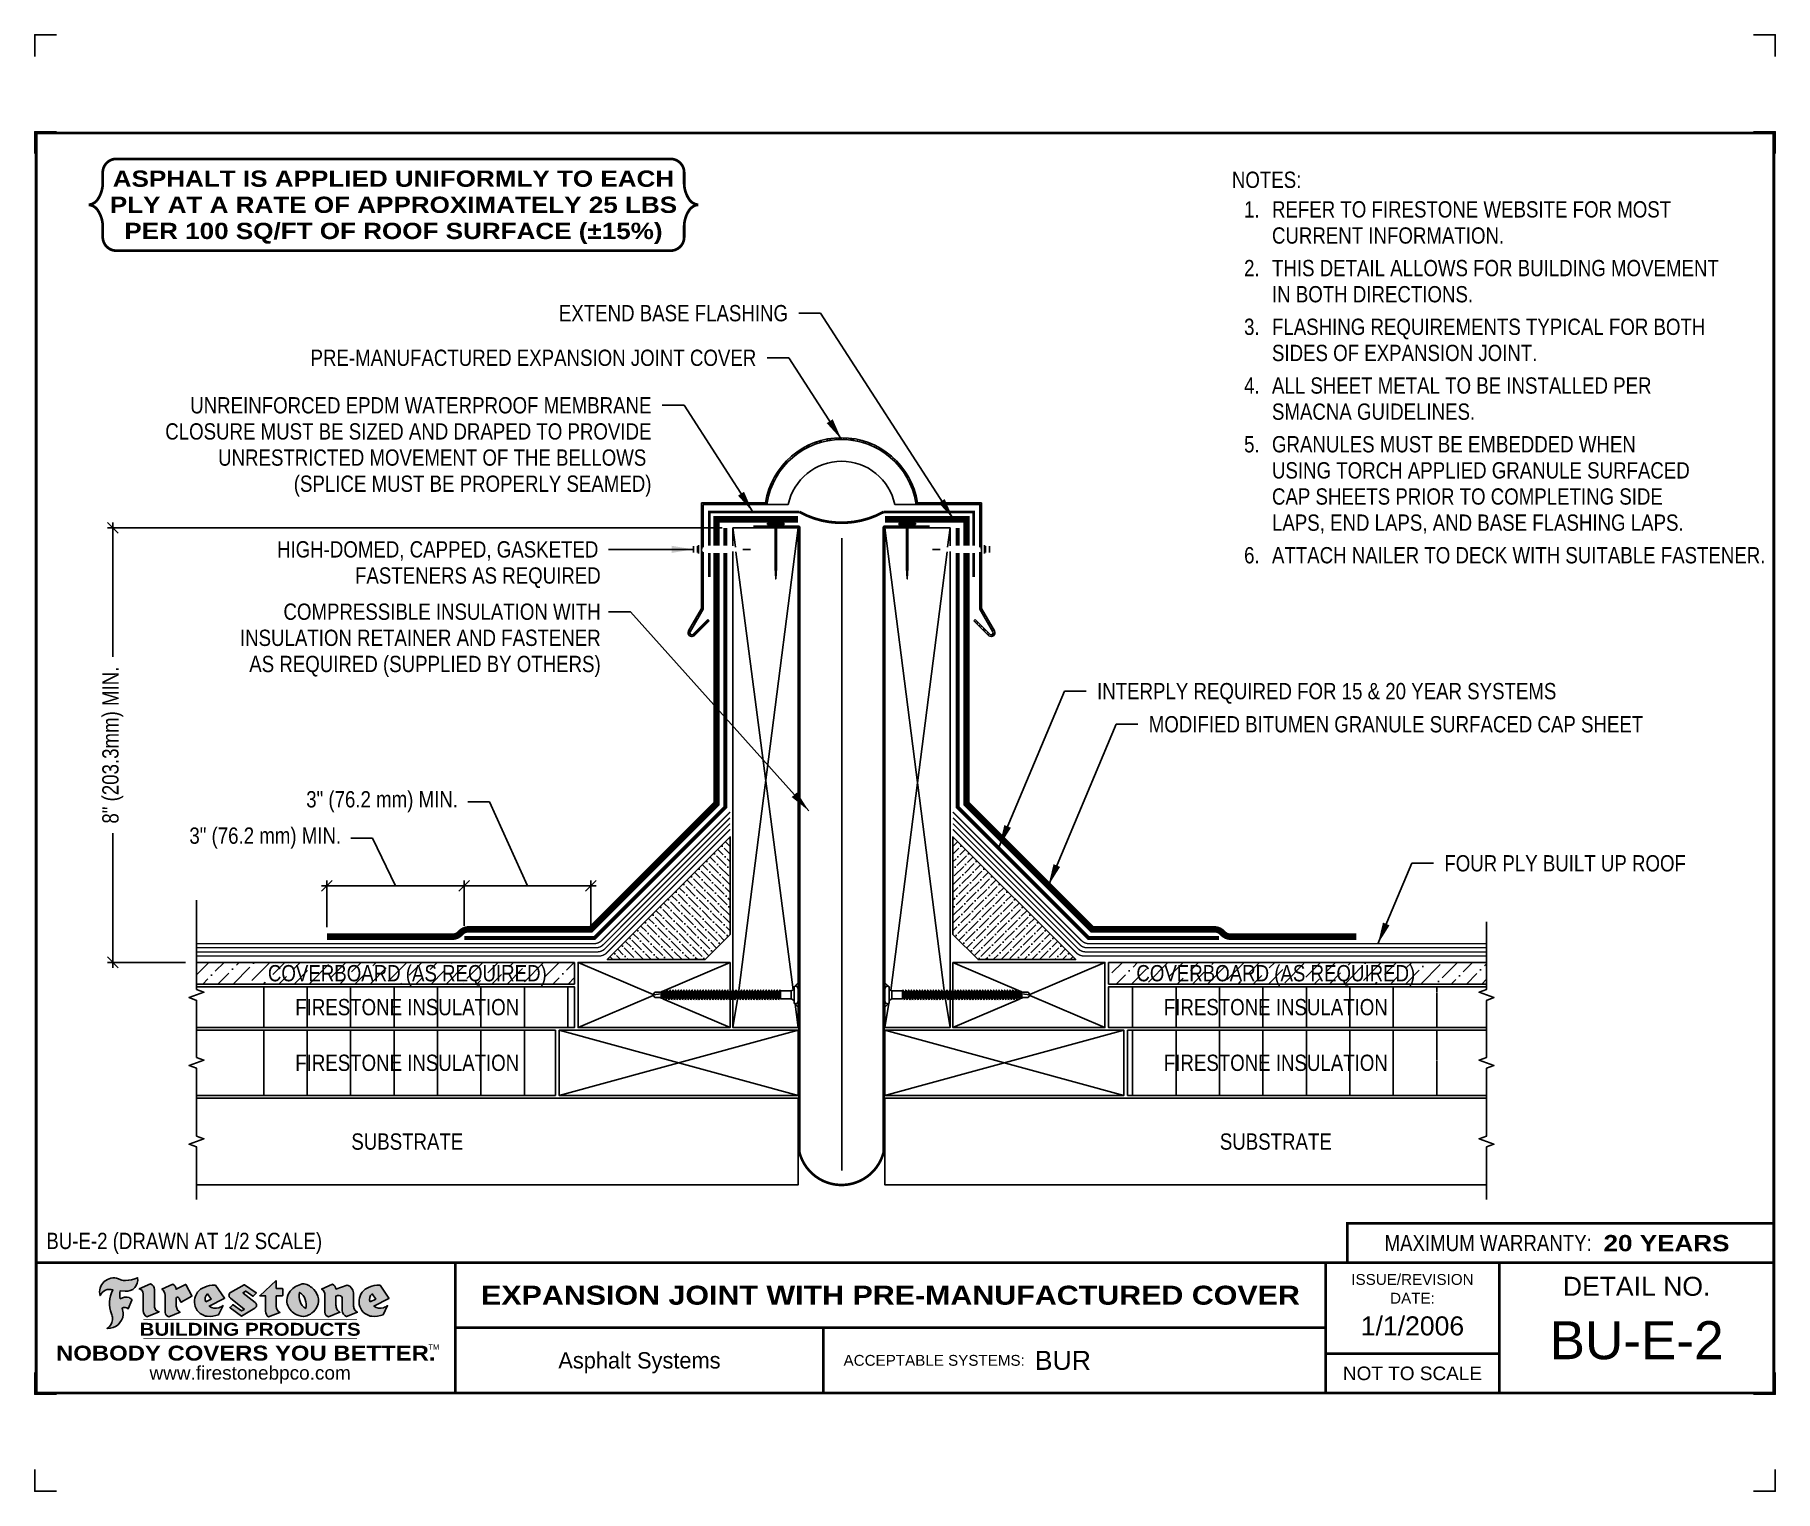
# Model space of a CAD drawing. Header units: inches. Extents: x -556 to -536, y -114.5 to -97.8.
import ezdxf
from ezdxf.enums import TextEntityAlignment as Align

# ---------------------------------------------------------------- set-up
doc = ezdxf.new("R2010")
doc.units = ezdxf.units.IN
doc.header["$MEASUREMENT"] = 0
doc.layers.get('0').update_dxf_attribs({"linetype": 'CONTINUOUS'})
doc.layers.get('DEFPOINTS').update_dxf_attribs({"linetype": 'CONTINUOUS'})
for name, color, linetype in [('FSBP-ACCESSORY-FIRESTONE', 7, 'CONTINUOUS'), ('FSBP-ACCESSORY-OTHER', 7, 'CONTINUOUS'), ('FSBP-ANNO-LABEL', 7, 'CONTINUOUS'), ('FSBP-ANNO-NOTE', 7, 'CONTINUOUS'), ('FSBP-COVERBOARD_CANT', 46, 'CONTINUOUS'), ('FSBP-INSULATION', 7, 'CONTINUOUS'), ('FSBP-MEMBRANE', 7, 'CONTINUOUS'), ('FSBP-SUBSTRATE-GENERIC', 9, 'CONTINUOUS'), ('FSBP-TTLB', 7, 'CONTINUOUS'), ('FSBP-TTLB-BORDER', 7, 'CONTINUOUS'), ('FSBP-TTLB-TEXT', 7, 'CONTINUOUS'), ('FSBP-WOOD', 7, 'CONTINUOUS')]:
    doc.layers.add(name, color=color, linetype=linetype)
doc.styles.add('ARIAL', font='ARIAL.TTF')
doc.styles.add('ARIAL_BOLD', font='ariblk.TTF')
doc.styles.add('ARIAL_NAR', font='ARIALN.TTF')
doc.styles.add('BANKGOTHIC', font='bgothm.ttf')
doc.linetypes.add('BATTING', pattern='A,0.0001,-0.1,[134,ltypeshp.shx,S=0.1,R=0,X=-0.1,Y=0],-0.2,[134,ltypeshp.shx,S=0.1,R=180,X=0.1,Y=0],-0.1', length=0.4001)
doc.dimstyles.new('FSBP-DIM', dxfattribs={"dimtxt": 0.1875, "dimasz": 0.125, "dimexe": 0.0625, "dimexo": 0.125, "dimgap": 0.125, "dimtad": 0, "dimdec": 0, "dimzin": 1, "dimdsep": 46, "dimlunit": 4, "dimtxsty": 'ARIAL_NAR', "dimblk": 'OBLIQUE', "dimcen": 0.09375, "dimdle": 0.0625, "dimclrd": 256, "dimclre": 256, "dimclrt": 256, "dimadec": 0, "dimazin": 0, "dimtfac": 1, "dimtdec": 0, "dimtmove": 1, "dimatfit": 3, "dimfxl": 0, "dimtolj": 1, "dimtzin": 0, "dimlwd": -1, "dimlwe": -1, "dimarcsym": 0})
doc.dimstyles.new('FSBP-LEADER', dxfattribs={"dimtxt": 0.1875, "dimasz": 0.25, "dimexe": 0.0625, "dimexo": 0.125, "dimgap": 0.125, "dimtad": 0, "dimtih": 1, "dimtoh": 1, "dimdec": 4, "dimzin": 0, "dimdsep": 46, "dimlunit": 4, "dimtxsty": 'ARIAL_NAR', "dimcen": 0.09375, "dimclrd": 256, "dimclre": 256, "dimclrt": 256, "dimadec": 0, "dimazin": 0, "dimtfac": 1, "dimtdec": 4, "dimtofl": 0, "dimtmove": 0, "dimatfit": 3, "dimfxl": 0, "dimtolj": 1, "dimtzin": 0, "dimlwd": -1, "dimlwe": -1, "dimarcsym": 0})

msp = doc.modelspace()

# ---------------------------------------------------------------- texts
at = {"layer": 'DEFPOINTS', "style": 'ARIAL_NAR'}
msp.add_text('BU-E-2 (DRAWN AT 1/2 SCALE)', height=0.1875, dxfattribs=at).set_placement((-555.8656238622738, -111.6386115816886), align=Align.MIDDLE_LEFT)
at = {"layer": 'FSBP-ANNO-LABEL', "style": 'ARIAL_NAR'}
for s, p in [('EXTEND BASE FLASHING', (-547.3293676206445, -100.9613460699556)), ('PRE-MANUFACTURED EXPANSION JOINT COVER', (-547.6946746191333, -101.4748530088076)), ('UNREINFORCED EPDM WATERPROOF MEMBRANE', (-548.9010202539702, -102.0217062422923)), ('CLOSURE MUST BE SIZED AND DRAPED TO PROVIDE', (-548.9010202539702, -102.3224874922923)), ('UNRESTRICTED MOVEMENT OF THE BELLOWS ', (-548.9010202539702, -102.6232687422923)), ('(SPLICE MUST BE PROPERLY SEAMED)', (-548.9010202539702, -102.9240499922923)), ('HIGH-DOMED, CAPPED, GASKETED', (-549.5120802347478, -103.6798494104191)), ('FASTENERS AS REQUIRED', (-549.4852214352936, -103.9806306604191)), ('COMPRESSIBLE INSULATION WITH', (-549.4852214352936, -104.397060340856)), ('INSULATION RETAINER AND FASTENER', (-549.4852214352936, -104.697841590856)), ('AS REQUIRED (SUPPLIED BY OTHERS)', (-549.4852214352936, -104.998622840856))]:
    msp.add_text(s, height=0.1875, dxfattribs=at).set_placement(p, align=Align.MIDDLE_RIGHT)
for s, p in [('INTERPLY REQUIRED FOR 15 & 20 YEAR SYSTEMS', (-543.7725025267464, -105.3116193687412)), ('MODIFIED BITUMEN GRANULE SURFACED CAP SHEET', (-543.1773247123855, -105.6924129959694)), ('FOUR PLY BUILT UP ROOF', (-539.7753599057967, -107.2930271652965))]:
    msp.add_text(s, height=0.1875, dxfattribs=at).set_placement(p, align=Align.MIDDLE_LEFT)
for s, p in [('FIRESTONE INSULATION', (-551.7122641946131, -108.9484109870238)), ('FIRESTONE INSULATION', (-541.7147693437471, -108.9484109870238)), ('FIRESTONE INSULATION', (-551.7122641946131, -109.5890359870238)), ('FIRESTONE INSULATION', (-541.7147693437471, -109.5890359870238)), ('SUBSTRATE', (-551.7109852041629, -110.4952859870238)), ('SUBSTRATE', (-541.7147693437471, -110.4952859870238))]:
    msp.add_text(s, height=0.1875, dxfattribs=at).set_placement(p, align=Align.MIDDLE_CENTER)
at = {"layer": 'FSBP-ANNO-NOTE'}
for s, style, p in [('ASPHALT IS APPLIED UNIFORMLY TO EACH', 'ARIAL_BOLD', (-551.8704638311201, -99.41332524982217)), ('PLY AT A RATE OF APPROXIMATELY 25 LBS', 'ARIAL_BOLD', (-551.8704638311201, -99.71410649982217)), ('1.', 'ARIAL_NAR', (-541.9905404717431, -99.76669735662117)), ('PER 100 SQ/FT OF ROOF SURFACE (%%p15%)', 'ARIAL_BOLD', (-551.8704638311201, -100.0148877498222)), ('2.', 'ARIAL_NAR', (-541.9905404717431, -100.4424786066212)), ('3.', 'ARIAL_NAR', (-541.9905404717429, -101.1182598566212)), ('4.', 'ARIAL_NAR', (-541.9905404717429, -101.7940411066212)), ('5.', 'ARIAL_NAR', (-541.9905404717429, -102.4698223566213)), ('6.', 'ARIAL_NAR', (-541.9905404717427, -103.7471661066213))]:
    msp.add_text(s, height=0.1875, dxfattribs=dict(at, style=style)).set_placement(p, align=Align.MIDDLE_CENTER)
at = {"layer": 'FSBP-ANNO-NOTE', "style": 'ARIAL_NAR'}
for s, p in [('NOTES:', (-542.2206393779534, -99.42622560012754)), ('REFER TO FIRESTONE WEBSITE FOR MOST', (-541.7589789552212, -99.76669735662117)), ('CURRENT INFORMATION.', (-541.7589789552212, -100.0674786066212)), ('THIS DETAIL ALLOWS FOR BUILDING MOVEMENT', (-541.7589789552212, -100.4424786066211)), ('IN BOTH DIRECTIONS.', (-541.7589789552212, -100.7432598566211)), ('FLASHING REQUIREMENTS TYPICAL FOR BOTH', (-541.7589789552212, -101.1182598566212)), ('SIDES OF EXPANSION JOINT.', (-541.7589789552212, -101.4190411066212)), ('ALL SHEET METAL TO BE INSTALLED PER', (-541.7589789552212, -101.7940411066212)), ('SMACNA GUIDELINES.', (-541.7589789552212, -102.0948223566212)), ('GRANULES MUST BE EMBEDDED WHEN', (-541.7589789552211, -102.4698223566213)), ('USING TORCH APPLIED GRANULE SURFACED ', (-541.7589789552211, -102.7706036066213)), ('CAP SHEETS PRIOR TO COMPLETING SIDE', (-541.7589789552211, -103.0713848566213)), ('LAPS, END LAPS, AND BASE FLASHING LAPS.', (-541.7589789552211, -103.3721661066213)), ('ATTACH NAILER TO DECK WITH SUITABLE FASTENER.', (-541.7589789552211, -103.7471661066213))]:
    msp.add_text(s, height=0.1875, dxfattribs=at).set_placement(p, align=Align.MIDDLE_LEFT)
at = {"layer": 'FSBP-COVERBOARD_CANT', "style": 'ARIAL_NAR'}
for p in [(-551.7107720390878, -108.5577859870238), (-541.7147693437471, -108.5577859870238)]:
    msp.add_text('COVERBOARD (AS REQUIRED)', height=0.1875, dxfattribs=at).set_placement(p, align=Align.MIDDLE_CENTER)

# ---------------------------------------------------------------- blocks, each defined once
blk = doc.blocks.new('FSBP_HOT-DIPPED-NAIL')
at = {"layer": 'FSBP-ACCESSORY-OTHER'}
blk.add_lwpolyline([(0, 0.1875), (0, -0.1875), (-0.03125, -0.1875), (-0.03125000000005684, 0.1875)], close=True, dxfattribs=at)
blk.add_lwpolyline([(0, 0.015625), (1, 0.015625), (1.25, 0), (1, -0.015625), (0, -0.015625)], dxfattribs=at)
blk = doc.blocks.new('FSBP_AP_FASTENER_01')
at = {"layer": 'FSBP-ACCESSORY-FIRESTONE'}
for p, q in [((-0.125, 0.04849224421338505), (-0.09375, -0.01400775578661495)), ((0.09375, -0.01400775578661495), (0.125, 0.04849224421338505)), ((-0.09375, -0.01400775578661495), (-0.09375, -0.264007755786615)), ((-0.09375, -0.01400775578661495), (0.09375, -0.01400775578661495)), ((-0.09375, -0.264007755786615), (-0.0703125, -0.2840970415008996)), ((-0.0703125, -0.3156643085181585), (-0.0703125, -0.3472315755354103)), ((-0.0703125, -0.3787988425526763), (-0.0703125, -0.410366109569928)), ((0.0703125, -0.2955750228038667), (0.0703125, -0.3271422898211327)), ((0.0703125, -0.3587095568383845), (0.0703125, -0.3902768238556433)), ((0.09375, -0.01400775578661495), (0.09375, -0.264007755786615)), ((-0.0703125, -0.4419333765871798), (-0.0703125, -0.4735006436044458)), ((-0.0703125, -0.5050679106216975), (-0.0703125, -0.5366351776389564)), ((-0.0703125, -0.5682024446562153), (-0.0703125, -0.599769711673467)), ((-0.0703125, -0.631336978690733), (-0.0703125, -0.6629042457079848)), ((-0.0703125, -0.6944715127252366), (-0.0703125, -0.7260387797425025)), ((-0.0703125, -0.7576060467597543), (-0.0703125, -0.7891733137770132)), ((0.0703125, -0.4218440908729022), (0.0703125, -0.453411357890154)), ((0.0703125, -0.4849786249074128), (0.0703125, -0.5165458919246717)), ((0.0703125, -0.5481131589419235), (0.0703125, -0.5796804259591894)), ((0.0703125, -0.6112476929764412), (0.0703125, -0.6428149599937001)), ((0.0703125, -0.674382227010959), (0.0703125, -0.7059494940282107)), ((0.0703125, -0.7375167610454696), (0.0703125, -0.7690840280627285)), ((0.0703125, -0.8006512950799802), (0.0703125, -0.8322185620972462)), ((-0.0703125, -0.820740580794272), (-0.0703125, -0.8523078478115238)), ((-0.0703125, -0.8838751148287898), (-0.0703125, -0.9154423818460415)), ((-0.0703125, -0.9470096488632933), (-0.0703125, -0.9785769158805593)), ((-0.0703125, -1.010144182897811), (-0.0703125, -1.04171144991507)), ((-0.0703125, -1.073278716932329), (-0.0703125, -1.104845983949581)), ((-0.0703125, -1.136413250966847), (-0.0703125, -1.167980517984098)), ((-0.0703125, -1.19954778500135), (-0.0703125, -1.231115052018616)), ((0.0703125, -0.863785829114498), (0.0703125, -0.8953530961317568)), ((0.0703125, -0.9269203631490157), (0.0703125, -0.9584876301662675)), ((0.0703125, -0.9900548971835264), (0.0703125, -1.021622164200785)), ((0.0703125, -1.053189431218037), (0.0703125, -1.084756698235303)), ((0.0703125, -1.116323965252555), (0.0703125, -1.147891232269814)), ((0.0703125, -1.179458499287072), (0.0703125, -1.211025766304324)), ((-0.0703125, -1.262682319035868), (-0.0703125, -1.294249586053127)), ((-0.0703125, -1.325816853070386), (-0.0703125, -1.357384120087637)), ((-0.0703125, -1.388951387104903), (-0.0703125, -1.420518654122155)), ((-0.0703125, -1.452085921139407), (-0.0703125, -1.483653188156673)), ((-0.0703125, -1.515220455173925), (-0.0703125, -1.546787722191183)), ((-0.0703125, -1.578354989208442), (-0.0703125, -1.609922256225694)), ((0.0703125, -1.242593033321583), (0.0703125, -1.274160300338842)), ((0.0703125, -1.305727567356094), (0.0703125, -1.33729483437336)), ((0.0703125, -1.368862101390611), (0.0703125, -1.40042936840787)), ((0.0703125, -1.431996635425129), (0.0703125, -1.463563902442381)), ((0.0703125, -1.49513116945964), (0.0703125, -1.526698436476899)), ((0.0703125, -1.558265703494151), (0.0703125, -1.589832970511416)), ((-0.0703125, -1.64148952324296), (-0.0703125, -1.673056790260212)), ((-0.0703125, -1.704624057277464), (-0.0703125, -1.73619132429473)), ((-0.0703125, -1.767758591311981), (-0.0703125, -1.79932585832924)), ((-0.0703125, -1.830893125346499), (-0.0703125, -1.862460392363751)), ((-0.0703125, -1.894027659381017), (-0.0703125, -1.925594926398269)), ((-0.0703125, -1.95716219341552), (-0.0703125, -1.988729460432786)), ((0.0703125, -1.621400237528668), (0.0703125, -1.652967504545927)), ((0.0703125, -1.684534771563186), (0.0703125, -1.716102038580438)), ((0.0703125, -1.747669305597697), (0.0703125, -1.779236572614955)), ((0.0703125, -1.810803839632207), (0.0703125, -1.842371106649473)), ((0.0703125, -1.873938373666725), (0.0703125, -1.905505640683984)), ((0.0703125, -1.937072907701243), (0.0703125, -1.968640174718495)), ((0.0703125, -2.000207441735753), (0.0703125, -2.031774708753012)), ((-0.0703125, -2.020296727450038), (-0.0703125, -2.051863994467297)), ((-0.0703125, -2.083431261484556), (-0.0703125, -2.114998528501808)), ((-0.0703125, -2.146565795519074), (-0.0703125, -2.178133062536325)), ((-0.0703125, -2.209700329553577), (-0.0703125, -2.241267596570843)), ((-0.0703125, -2.272834863588095), (-0.0703125, -2.304402130605354)), ((-0.0703125, -2.335969397622613), (-0.0703125, -2.367536664639864)), ((-0.0703125, -2.39910393165713), (-0.0703125, -2.430671198674382)), ((0.0703125, -2.063341975770264), (0.0703125, -2.09490924278753)), ((0.0703125, -2.126476509804782), (0.0703125, -2.158043776822041)), ((0.0703125, -2.189611043839299), (0.0703125, -2.221178310856551)), ((0.0703125, -2.25274557787381), (0.0703125, -2.284312844891069)), ((0.0703125, -2.315880111908321), (0.0703125, -2.347447378925587)), ((0.0703125, -2.379014645942839), (0.0703125, -2.410581912960097)), ((-0.0703125, -2.462238465691634), (-0.0703125, -2.4938057327089)), ((-0.0703125, -2.525372999726152), (-0.0703125, -2.55694026674341)), ((-0.0703125, -2.588507533760669), (-0.0703125, -2.620074800777921)), ((-0.0703125, -2.651642067795187), (-0.0703125, -2.683209334812439)), ((-0.0703125, -2.714776601829691), (-0.0703125, -2.746343868846957)), ((-0.0703125, -2.777911135864208), (-0.0703125, -2.809478402881467)), ((0.0703125, -2.442149179977356), (0.0703125, -2.473716446994608)), ((0.0703125, -2.505283714011867), (0.0703125, -2.536850981029126)), ((0.0703125, -2.568418248046378), (0.0703125, -2.599985515063644)), ((0.0703125, -2.631552782080895), (0.0703125, -2.663120049098154)), ((0.0703125, -2.694687316115413), (0.0703125, -2.726254583132665)), ((0.0703125, -2.757821850149924), (0.0703125, -2.789389117167183)), ((-0.0703125, -2.841045669898726), (-0.0703125, -2.872612936915978)), ((-0.0703125, -2.904180203933244), (-0.0703125, -2.935747470950496)), ((-0.0703125, -2.967314737967747), (-0.0703125, -2.998882004985013)), ((-0.0625, -3.154632755786622), (-0.0625, -3.013549567065063)), ((0, -3.201507755786615), (-0.06250000000001421, -3.154632755786615)), ((0, -3.201507755786615), (0.02460623630038583, -3.00110581902215)), ((0.0625, -3.154632755786615), (0, -3.201507755786615)), ((0.0625, -3.154632755786601), (0.0625, -2.995692424207924)), ((0.0703125, -2.820956384184434), (0.0703125, -2.8525236512017)), ((0.0703125, -2.884090918218952), (0.0703125, -2.915658185236211)), ((0.0703125, -2.94722545225347), (0.0703125, -2.978792719270722))]:
    blk.add_line(p, q, dxfattribs=at)
blk.add_lwpolyline([(0.1875, 0.04849224421338505, 0.1250000000000271), (0.203125, 0.110992244213385), (0.140625, 0.142242244213385), (-0.140625, 0.142242244213385), (-0.203125, 0.110992244213385, 0.1250000000000271), (-0.1875, 0.04849224421338505)], format="xyb", close=True, dxfattribs=at)
for points in [[(-0.109375, -0.3054610321523867), (-0.0703125, -0.2840970415008996), (0.0703125, -0.264007755786615), (0.109375, -0.2742110321523867), (0.0703125, -0.2955750228038667), (-0.0703125, -0.3156643085181585)], [(-0.109375, -0.3685955661869045), (-0.0703125, -0.3472315755354103), (0.0703125, -0.3271422898211327), (0.109375, -0.3373455661869045), (0.0703125, -0.3587095568383845), (-0.0703125, -0.3787988425526763)], [(-0.109375, -0.431730100221408), (-0.0703125, -0.410366109569928), (0.0703125, -0.3902768238556433), (0.109375, -0.400480100221408), (0.0703125, -0.4218440908729022), (-0.0703125, -0.4419333765871798)], [(-0.109375, -0.4948646342559258), (-0.0703125, -0.4735006436044458), (0.0703125, -0.453411357890154), (0.109375, -0.4636146342559258), (0.0703125, -0.4849786249074128), (-0.0703125, -0.5050679106216975)], [(-0.109375, -0.5579991682904435), (-0.0703125, -0.5366351776389564), (0.0703125, -0.5165458919246717), (0.109375, -0.5267491682904435), (0.0703125, -0.5481131589419235), (-0.0703125, -0.5682024446562153)], [(-0.109375, -0.6211337023249612), (-0.0703125, -0.599769711673467), (0.0703125, -0.5796804259591894), (0.109375, -0.5898837023249612), (0.0703125, -0.6112476929764412), (-0.0703125, -0.631336978690733)], [(-0.109375, -0.6842682363594648), (-0.0703125, -0.6629042457079848), (0.0703125, -0.6428149599937001), (0.109375, -0.6530182363594648), (0.0703125, -0.674382227010959), (-0.0703125, -0.6944715127252366)], [(-0.109375, -0.7474027703939825), (-0.0703125, -0.7260387797425025), (0.0703125, -0.7059494940282107), (0.109375, -0.7161527703939825), (0.0703125, -0.7375167610454696), (-0.0703125, -0.7576060467597543)], [(-0.109375, -0.8105373044285002), (-0.0703125, -0.7891733137770132), (0.0703125, -0.7690840280627285), (0.109375, -0.7792873044285002), (0.0703125, -0.8006512950799802), (-0.0703125, -0.820740580794272)], [(-0.109375, -0.873671838463018), (-0.0703125, -0.8523078478115238), (0.0703125, -0.8322185620972462), (0.109375, -0.842421838463018), (0.0703125, -0.863785829114498), (-0.0703125, -0.8838751148287898)], [(-0.109375, -0.9368063724975215), (-0.0703125, -0.9154423818460415), (0.0703125, -0.8953530961317568), (0.109375, -0.9055563724975215), (0.0703125, -0.9269203631490157), (-0.0703125, -0.9470096488632933)], [(-0.109375, -0.9999409065320393), (-0.0703125, -0.9785769158805593), (0.0703125, -0.9584876301662675), (0.109375, -0.9686909065320393), (0.0703125, -0.9900548971835264), (-0.0703125, -1.010144182897811)], [(-0.109375, -1.063075440566557), (-0.0703125, -1.04171144991507), (0.0703125, -1.021622164200785), (0.109375, -1.031825440566557), (0.0703125, -1.053189431218037), (-0.0703125, -1.073278716932329)], [(-0.109375, -1.126209974601075), (-0.0703125, -1.104845983949581), (0.0703125, -1.084756698235303), (0.109375, -1.094959974601075), (0.0703125, -1.116323965252555), (-0.0703125, -1.136413250966847)], [(-0.109375, -1.189344508635578), (-0.0703125, -1.167980517984098), (0.0703125, -1.147891232269814), (0.109375, -1.158094508635578), (0.0703125, -1.179458499287072), (-0.0703125, -1.19954778500135)], [(-0.109375, -1.252479042670096), (-0.0703125, -1.231115052018616), (0.0703125, -1.211025766304324), (0.109375, -1.221229042670096), (0.0703125, -1.242593033321583), (-0.0703125, -1.262682319035868)], [(-0.109375, -1.315613576704614), (-0.0703125, -1.294249586053127), (0.0703125, -1.274160300338842), (0.109375, -1.284363576704614), (0.0703125, -1.305727567356094), (-0.0703125, -1.325816853070386)], [(-0.109375, -1.378748110739132), (-0.0703125, -1.357384120087637), (0.0703125, -1.33729483437336), (0.109375, -1.347498110739132), (0.0703125, -1.368862101390611), (-0.0703125, -1.388951387104903)], [(-0.109375, -1.441882644773635), (-0.0703125, -1.420518654122155), (0.0703125, -1.40042936840787), (0.109375, -1.410632644773635), (0.0703125, -1.431996635425129), (-0.0703125, -1.452085921139407)], [(-0.109375, -1.505017178808153), (-0.0703125, -1.483653188156673), (0.0703125, -1.463563902442381), (0.109375, -1.473767178808153), (0.0703125, -1.49513116945964), (-0.0703125, -1.515220455173925)], [(-0.109375, -1.568151712842671), (-0.0703125, -1.546787722191183), (0.0703125, -1.526698436476899), (0.109375, -1.536901712842671), (0.0703125, -1.558265703494151), (-0.0703125, -1.578354989208442)], [(-0.109375, -1.631286246877188), (-0.0703125, -1.609922256225694), (0.0703125, -1.589832970511416), (0.109375, -1.600036246877188), (0.0703125, -1.621400237528668), (-0.0703125, -1.64148952324296)], [(-0.109375, -1.694420780911692), (-0.0703125, -1.673056790260212), (0.0703125, -1.652967504545927), (0.109375, -1.663170780911692), (0.0703125, -1.684534771563186), (-0.0703125, -1.704624057277464)], [(-0.109375, -1.75755531494621), (-0.0703125, -1.73619132429473), (0.0703125, -1.716102038580438), (0.109375, -1.72630531494621), (0.0703125, -1.747669305597697), (-0.0703125, -1.767758591311981)], [(-0.109375, -1.820689848980727), (-0.0703125, -1.79932585832924), (0.0703125, -1.779236572614955), (0.109375, -1.789439848980727), (0.0703125, -1.810803839632207), (-0.0703125, -1.830893125346499)], [(-0.109375, -1.883824383015245), (-0.0703125, -1.862460392363751), (0.0703125, -1.842371106649473), (0.109375, -1.852574383015245), (0.0703125, -1.873938373666725), (-0.0703125, -1.894027659381017)], [(-0.109375, -1.946958917049749), (-0.0703125, -1.925594926398269), (0.0703125, -1.905505640683984), (0.109375, -1.915708917049749), (0.0703125, -1.937072907701243), (-0.0703125, -1.95716219341552)], [(-0.109375, -2.010093451084266), (-0.0703125, -1.988729460432786), (0.0703125, -1.968640174718495), (0.109375, -1.978843451084266), (0.0703125, -2.000207441735753), (-0.0703125, -2.020296727450038)], [(-0.109375, -2.073227985118784), (-0.0703125, -2.051863994467297), (0.0703125, -2.031774708753012), (0.109375, -2.041977985118784), (0.0703125, -2.063341975770264), (-0.0703125, -2.083431261484556)], [(-0.109375, -2.136362519153302), (-0.0703125, -2.114998528501808), (0.0703125, -2.09490924278753), (0.109375, -2.105112519153302), (0.0703125, -2.126476509804782), (-0.0703125, -2.146565795519074)], [(-0.109375, -2.199497053187805), (-0.0703125, -2.178133062536325), (0.0703125, -2.158043776822041), (0.109375, -2.168247053187805), (0.0703125, -2.189611043839299), (-0.0703125, -2.209700329553577)], [(-0.109375, -2.262631587222323), (-0.0703125, -2.241267596570843), (0.0703125, -2.221178310856551), (0.109375, -2.231381587222323), (0.0703125, -2.25274557787381), (-0.0703125, -2.272834863588095)], [(-0.109375, -2.325766121256841), (-0.0703125, -2.304402130605354), (0.0703125, -2.284312844891069), (0.109375, -2.294516121256841), (0.0703125, -2.315880111908321), (-0.0703125, -2.335969397622613)], [(-0.109375, -2.388900655291359), (-0.0703125, -2.367536664639864), (0.0703125, -2.347447378925587), (0.109375, -2.357650655291359), (0.0703125, -2.379014645942839), (-0.0703125, -2.39910393165713)], [(-0.109375, -2.452035189325862), (-0.0703125, -2.430671198674382), (0.0703125, -2.410581912960097), (0.109375, -2.420785189325862), (0.0703125, -2.442149179977356), (-0.0703125, -2.462238465691634)], [(-0.109375, -2.51516972336038), (-0.0703125, -2.4938057327089), (0.0703125, -2.473716446994608), (0.109375, -2.48391972336038), (0.0703125, -2.505283714011867), (-0.0703125, -2.525372999726152)], [(-0.109375, -2.578304257394898), (-0.0703125, -2.55694026674341), (0.0703125, -2.536850981029126), (0.109375, -2.547054257394898), (0.0703125, -2.568418248046378), (-0.0703125, -2.588507533760669)], [(-0.109375, -2.641438791429415), (-0.0703125, -2.620074800777921), (0.0703125, -2.599985515063644), (0.109375, -2.610188791429415), (0.0703125, -2.631552782080895), (-0.0703125, -2.651642067795187)], [(-0.109375, -2.704573325463919), (-0.0703125, -2.683209334812439), (0.0703125, -2.663120049098154), (0.109375, -2.673323325463919), (0.0703125, -2.694687316115413), (-0.0703125, -2.714776601829691)], [(-0.109375, -2.767707859498437), (-0.0703125, -2.746343868846957), (0.0703125, -2.726254583132665), (0.109375, -2.736457859498437), (0.0703125, -2.757821850149924), (-0.0703125, -2.777911135864208)], [(-0.109375, -2.830842393532954), (-0.0703125, -2.809478402881467), (0.0703125, -2.789389117167183), (0.109375, -2.799592393532954), (0.0703125, -2.820956384184434), (-0.0703125, -2.841045669898726)], [(-0.109375, -2.893976927567472), (-0.0703125, -2.872612936915978), (0.0703125, -2.8525236512017), (0.109375, -2.862726927567472), (0.0703125, -2.884090918218952), (-0.0703125, -2.904180203933244)], [(-0.099609375, -2.955716372316267), (-0.0703125, -2.935747470950496), (0.0703125, -2.915658185236211), (0.099609375, -2.927256550887698), (0.0703125, -2.94722545225347), (-0.0703125, -2.967314737967747)], [(-0.0849609375, -3.008866455667892), (-0.0703125, -2.998882004985013), (0.0703125, -2.978792719270722), (0.0849609375, -2.984591902096462), (0.0703125, -2.994576352779355), (-0.0703125, -3.014665638493632)]]:
    blk.add_lwpolyline(points, close=True, dxfattribs=at)
blk.add_lwpolyline([(-0.09375, -0.264007755786615), (0.09375, -0.264007755786615)], dxfattribs=at)
blk = doc.blocks.new('FSBP_AG_FASTENER')
at = {"layer": 'FSBP-ACCESSORY-FIRESTONE'}
for points in [[(-0.25, -0.09375), (-0.25, 0.09375)], [(-0.125, 0.09375), (-0.125, -0.09375)], [(-0.09375, 0.125), (-0.09375, -0.125)], [(0.004680429791221741, 0.06249999999999289), (0, 0.07107394473515427)], [(0, 0.06249999999999289), (-2.842170943040401e-14, -0.0625), (0.02558858882824211, -0.109375), (0.03125, -0.0625)], [(2.842170943040401e-14, 0.01100984546043549), (0.02558858882824211, -0.109375)], [(1.267965214895611, 2.131628207280301e-14), (1.5, 0)]]:
    blk.add_lwpolyline(points, dxfattribs=at)
blk = doc.blocks.new('_OBLIQUE')
at = {"color": 0, "linetype": 'ByBlock'}
blk.add_line((-0.5, -0.5), (0.5, 0.5), dxfattribs=at)
blk = doc.blocks.new('*D5')
at = {"layer": 'DEFPOINTS', "color": 0}
for p in [(-547.9634741361651, -103.4327859870238), (-555.0997376690129, -108.4327859870238), (-554.1372871299945, -108.4327859870238)]:
    blk.add_point(p, dxfattribs=at)
at = {"layer": 'FSBP-ANNO-LABEL'}
for p, q in [((-548.0884741361651, -103.4327859870238), (-555.1622376690129, -103.4327859870238)), ((-555.0997376690129, -103.3702859870238), (-555.0997376690129, -104.9178004822489)), ((-555.0997376690129, -108.4952859870238), (-555.0997376690129, -106.9477714917987)), ((-554.2622871299945, -108.4327859870238), (-555.1622376690129, -108.4327859870238))]:
    blk.add_line(p, q, dxfattribs=at)
at = {"layer": 'FSBP-ANNO-LABEL', "xscale": 0.125, "yscale": 0.125, "zscale": 0.125}
for p, rotation in [((-555.0997376690129, -103.4327859870238), 90), ((-555.0997376690129, -108.4327859870238), 270)]:
    blk.add_blockref('_OBLIQUE', p, dxfattribs=dict(at, rotation=rotation))
at = {"layer": 'FSBP-ANNO-LABEL', "insert": (-555.0997376690129, -105.9327859870239), "char_height": 0.1875, "attachment_point": 5, "rotation": 90, "style": 'ARIAL_NAR'}
blk.add_mtext('\\A1;8" (203.3mm) MIN.', dxfattribs=at)
blk = doc.blocks.new('*D6')
at = {"layer": 'DEFPOINTS', "color": 0}
for p in [(-551.0565885368658, -107.552328831657), (-552.6372871299945, -108.1534109870239), (-551.0565885368658, -108.1384109870238)]:
    blk.add_point(p, dxfattribs=at)
at = {"layer": 'FSBP-ANNO-LABEL'}
for p, q in [((-552.1109471382115, -107.0027273806885), (-552.3609471382115, -107.0027273806885)), ((-551.8469378334302, -107.552328831657), (-552.1109471382115, -107.0027273806885)), ((-552.6997871299945, -107.552328831657), (-550.9940885368658, -107.552328831657)), ((-552.6372871299945, -108.0284109870239), (-552.6372871299945, -107.489828831657)), ((-551.0565885368658, -108.0134109870238), (-551.0565885368658, -107.489828831657))]:
    blk.add_line(p, q, dxfattribs=at)
at = {"layer": 'FSBP-ANNO-LABEL', "xscale": 0.125, "yscale": 0.125, "zscale": 0.125, "rotation": 180}
blk.add_blockref('_OBLIQUE', (-552.6372871299945, -107.552328831657), dxfattribs=at)
at = {"layer": 'FSBP-ANNO-LABEL', "xscale": 0.125, "yscale": 0.125, "zscale": 0.125}
blk.add_blockref('_OBLIQUE', (-551.0565885368658, -107.552328831657), dxfattribs=at)
at = {"layer": 'FSBP-ANNO-LABEL', "insert": (-553.3460682159741, -107.0027273806885), "char_height": 0.1875, "attachment_point": 5, "style": 'ARIAL_NAR'}
blk.add_mtext('\\A1;3" (76.2 mm) MIN.', dxfattribs=at)
blk = doc.blocks.new('*D7')
at = {"layer": 'DEFPOINTS', "color": 0}
for p in [(-549.5982687765795, -107.552328831657), (-551.0565885368658, -108.0527859870239), (-549.5982687765795, -108.1534109870239)]:
    blk.add_point(p, dxfattribs=at)
at = {"layer": 'FSBP-ANNO-LABEL'}
for p, q in [((-550.7662713266618, -106.5843339458997), (-551.0162713266618, -106.5843339458997)), ((-550.3274286567226, -107.552328831657), (-550.7662713266618, -106.5843339458997)), ((-551.1190885368658, -107.552328831657), (-549.5357687765795, -107.552328831657)), ((-551.0565885368658, -107.9277859870239), (-551.0565885368658, -107.489828831657)), ((-549.5982687765795, -108.0284109870239), (-549.5982687765795, -107.489828831657))]:
    blk.add_line(p, q, dxfattribs=at)
at = {"layer": 'FSBP-ANNO-LABEL', "xscale": 0.125, "yscale": 0.125, "zscale": 0.125, "rotation": 180}
blk.add_blockref('_OBLIQUE', (-551.0565885368658, -107.552328831657), dxfattribs=at)
at = {"layer": 'FSBP-ANNO-LABEL', "xscale": 0.125, "yscale": 0.125, "zscale": 0.125}
blk.add_blockref('_OBLIQUE', (-549.5982687765795, -107.552328831657), dxfattribs=at)
at = {"layer": 'FSBP-ANNO-LABEL', "insert": (-552.0013924044245, -106.5843339458997), "char_height": 0.1875, "attachment_point": 5, "style": 'ARIAL_NAR'}
blk.add_mtext('\\A1;3" (76.2 mm) MIN.', dxfattribs=at)
blk = doc.blocks.new('TTLB-ASPHALT_1')
at = {"layer": 'FSBP-TTLB-TEXT'}
h = blk.add_hatch(color=1, dxfattribs=at)
edge = h.paths.add_edge_path()
edge.add_arc((1.037309769669577, -0.1982514792917272), 0.1319107607348553, 264.0410451462098, 370.3106169565175)
edge.add_arc((1.027551646585692, 0.1214293576525733), 0.3273056962876235, 270.05058356628535, 295.23459397187514, ccw=False)
edge.add_arc((1.022801957313334, -0.06680179986895496), 0.1391656561713503, 249.3281275763668, 272.0749124149863, ccw=False)
edge.add_line((0.9736743133014443, -0.1970076156048179), (0.9474927838574558, -0.1852745150568325))
edge.add_arc((0.8939498971398336, -0.3394262635682139), 0.1631857907024099, 70.84590087378872, 194.3325259843273)
edge.add_arc((0.8444260109029358, -0.4259936440910792), 0.1179914261095279, 70.96950098067128, 156.9641407594482, ccw=False)
edge.add_arc((1.153141409296893, -0.4684497516079489), 0.3110405457095052, 150.323113748316, 203.2084295854517)
edge.add_arc((0.7562495500623072, -0.6412608153899839), 0.1218587156617311, 0.8849157075190988, 24.346689398949877, ccw=False)
edge.add_arc((0.749378166569727, -0.6475258110744306), 0.1289731377238325, -58.36655102076742, 3.6216782311386737, ccw=False)
edge.add_arc((0.825669902954445, -0.5792158350996175), 0.1783301886510355, 267.2205474105585, 354.1381621173521)
edge.add_arc((0.7903121048625223, -0.6011409294291781), 0.2127878929608591, 0.9996158580669169, 21.00503380861242)
edge.add_arc((1.018807122639402, -0.5666691048185157), 0.0513639566841585, 40.821177131732725, 125.52727787225791, ccw=False)
edge.add_line((1.057676976260041, -0.5330924682126437), (1.102776947655911, -0.4308018311949837))
edge.add_arc((1.040858222524662, -0.4699705673995993), 0.07326744446031509, 32.31675181867256, 66.31481236598174)
edge.add_arc((1.03226251882532, -0.5063316993097686), 0.1102246948011782, 69.8179132332389, 125.254734720681)
edge.add_arc((1.127708877207283, -0.3689593535312383), 0.1659710644737306, 164.1569669952081, 196.5811013160487, ccw=False)
edge.add_line((0.9680425188342383, -0.3236487780942383), (1.023615334387159, -0.3294494641845773))
h = blk.add_hatch(color=1, dxfattribs=at)
edge = h.paths.add_edge_path()
edge.add_line((1.275239419159561, -0.6223407783464694), (1.415345367376062, -0.5660418822574371))
edge.add_arc((1.421019305783972, -0.5090099247487814), 0.05731350411836947, 181.9717871001989, 264.31851000495806, ccw=False)
edge.add_line((1.363739737527226, -0.5109819325197265), (1.363412352251203, -0.3102363679013962))
edge.add_arc((1.294263659668758, -0.3103491388304036), 0.06914878453844908, 0.0934405599591014, 72.42834396969012)
edge.add_line((1.315139561173908, -0.2444268274366692), (1.186839444240604, -0.3024209471341379))
edge.add_arc((1.175246268095293, -0.3585110609420923), 0.05727567197445628, -0.017399788185912257, 78.322067691347, ccw=False)
edge.add_line((1.232521937428658, -0.3585284546236807), (1.232574268422297, -0.555126496687123))
edge.add_arc((1.305699496415485, -0.5558575689677241), 0.07312888236350451, 179.4272023230205, 245.3845503102953)
h = blk.add_hatch(color=1, dxfattribs=at)
edge = h.paths.add_edge_path()
edge.add_line((1.792026821926584, -0.3839679064720229), (1.722158956877934, -0.2518542302253621))
edge.add_arc((1.720119655279632, -0.2529327078887889), 0.002306916790721916, 27.87197133405528, 117.3766794470726)
edge.add_line((1.719058846382097, -0.250884159729182), (1.610638460368705, -0.3070279753467702))
edge.add_arc((1.547088841662969, -0.306102665849437), 0.06355635479880158, 359.165808011073, 425.8793658831422)
edge.add_line((1.573061729235633, -0.2480956029480268), (1.446879247402876, -0.3051325108639702))
edge.add_arc((1.407812067100195, -0.3703571330466247), 0.07602957263902092, -3.441403975725109, 59.07992244284969, ccw=False)
edge.add_line((1.483704536400296, -0.3749210150788969), (1.483704536400296, -0.5723838140635706))
edge.add_arc((1.540537465180449, -0.5682544061150878), 0.05698275005415228, 184.1557352478595, 255.3066498366543)
edge.add_line((1.526084036778343, -0.6233736605654059), (1.657291340682093, -0.570650514527486))
edge.add_arc((1.688298576827208, -0.502139038842401), 0.07520153584805701, 207.5160880841914, 245.649226723163, ccw=False)
edge.add_arc((1.721050197024908, -0.491448816845633), 0.1093332836229113, 179.4823365255141, 204.5537900001094, ccw=False)
edge.add_line((1.611721375809452, -0.4904610114968335), (1.611721375809452, -0.4126404716788983))
edge.add_arc((1.628589765097189, -0.4141592990360436), 0.01693662875851165, 28.356188110622497, 174.8549701683584, ccw=False)
edge.add_arc((1.627340435522399, -0.4197189881350454), 0.02111886817708033, 22.216893572439517, 40.10213956426492, ccw=False)
edge.add_line((1.646891420738257, -0.4117336534413738), (1.666638796144639, -0.4549750258192233))
edge.add_arc((1.668737246926753, -0.4540167099035415), 0.002306916790685597, 204.5451281842828, 299.6323508190067)
edge.add_line((1.669877862091766, -0.4560219186518992), (1.791128135493295, -0.3870515928837648))
edge.add_line((1.791128135493295, -0.3870515928837648), (1.792026821926584, -0.3839679064720229))
h = blk.add_hatch(color=1, dxfattribs=at)
h.paths.add_polyline_path([(2.063388732080512, -0.2583237030618903, 0.02524281661523788), (2.025024361750752, -0.2610532129309178, 0.1213611957758757), (1.901773912052249, -0.3008158885520373, 0.6151668103976068), (1.93274136141747, -0.6099060679591872, 0.05306812109568645), (1.967936229862175, -0.617865745600497, 0.1150932231766138), (2.099126721549737, -0.5994933789882708), (2.151195569562105, -0.4944891916583316, -0.08755405562188731), (2.104230609512001, -0.5187113292177372, -0.265591761123442), (1.992692314386659, -0.5010701623316862), (2.165347897647223, -0.4141184325909109, 0.4518949533370738), (2.166222728871162, -0.4107679608846269)])
h.paths.add_polyline_path([(2.014217313945437, -0.4188965037300676), (1.951113654018855, -0.4515330109460507, -0.3720533890450154), (1.973177450672722, -0.3607130665457561)], flags=16)
h = blk.add_hatch(color=1, dxfattribs=at)
edge = h.paths.add_edge_path()
edge.add_arc((2.260407392426799, -0.3775796671688738), 0.0415245022322573, 123.20805433950699, 232.2027298779723, ccw=False)
edge.add_line((2.237665217914071, -0.3428366421988329), (2.393535971665983, -0.2540943745380986))
edge.add_arc((2.394677353533154, -0.2560991469722467), 0.00230691679074142, 55.64644466176969, 119.65426054492929, ccw=False)
edge.add_line((2.395979141996861, -0.2541946229174954), (2.531809646140459, -0.3470380726374032))
edge.add_arc((2.530468902927936, -0.3489153772789848), 0.00230691679070047, -42.73110123842042, 54.46613537395791, ccw=False)
edge.add_line((2.532163440279987, -0.3504807552658491), (2.498457913851155, -0.3869673252714421))
edge.add_arc((2.496763376499132, -0.385401947284592), 0.002306916790673087, 233.75270768949161, 317.26889876139137, ccw=False)
edge.add_line((2.495399362263356, -0.38726241234572), (2.413849913492982, -0.3274738082119626))
edge.add_arc((2.412485899257177, -0.3293342732731332), 0.002306916790719977, 53.75270768979654, 124.4135619297866)
edge.add_line((2.41118211687575, -0.3274311136421062), (2.382933981293377, -0.346782838468144))
edge.add_arc((2.384237763674776, -0.3486859980991568), 0.002306916790694806, 124.4135619293765, 231.8459020253658)
edge.add_line((2.382812599816248, -0.3505000469010184), (2.519899969301207, -0.4581994452042721))
edge.add_arc((2.494247019847677, -0.4908523236374407), 0.0415245022322573, -55.21225898295228, 51.84590202520451, ccw=False)
edge.add_line((2.517938320565804, -0.5249552055672808), (2.364434947484597, -0.6179520922513717))
edge.add_arc((2.363239601923482, -0.6159790200102009), 0.002306916790727131, 233.2955624372974, 301.2087215702374, ccw=False)
edge.add_line((2.361860787187538, -0.6178285429225383), (2.231266621301074, -0.5204709167214361))
edge.add_arc((2.232647938930654, -0.518623262347532), 0.002306916790697738, 135.5134179846412, 233.2179869199849, ccw=False)
edge.add_line((2.231002150870836, -0.5170067083764565), (2.262839375599356, -0.4845937328397696))
edge.add_arc((2.264485163659231, -0.4862102868108593), 0.002306916790748635, 53.03528399994502, 135.5134179853723, ccw=False)
edge.add_line((2.265872365996302, -0.4843670465239001), (2.361834678328762, -0.5565872257804898))
edge.add_arc((2.363221880665748, -0.55474398549363), 0.00230691679062697, 233.0352840000717, 302.2362632414427)
edge.add_line((2.36445241715569, -0.5566953042850713), (2.39428499383348, -0.5378823484768844))
edge.add_arc((2.393054457343538, -0.5359310296853721), 0.002306916790685158, 302.2362632406162, 412.202729876843)
edge.add_line((2.394468296066179, -0.5341081404551886), (2.234958295420142, -0.4103916733127022))
h = blk.add_hatch(color=1, dxfattribs=at)
edge = h.paths.add_edge_path()
edge.add_line((2.763460561272041, -0.2072496393923444), (2.763460561272041, -0.2969520779963801))
edge.add_arc((2.765767478062685, -0.2969520779963943), 0.00230691679065842, 179.9999999996471, 269.9999999996471)
edge.add_line((2.765767478062685, -0.2992589947870528), (2.835417693520355, -0.2992589947870528))
edge.add_arc((2.835417693520355, -0.3015659115777538), 0.002306916790701052, 0, 90, ccw=False)
edge.add_line((2.837724610311056, -0.3015659115777538), (2.837724610311056, -0.3790761307453892))
edge.add_arc((2.835417693520355, -0.3790761307453749), 0.002306916790686842, 269.99999999964706, 359.99999999964706, ccw=False)
edge.add_line((2.835417693520355, -0.3813830475360618), (2.765767478062685, -0.3813830475360618))
edge.add_arc((2.765767478062685, -0.3836899643267202), 0.00230691679065842, 90.00000000035294, 180.0000000003529)
edge.add_line((2.763460561272041, -0.3836899643267344), (2.763460561272041, -0.5033995910642801))
edge.add_arc((2.836735953378934, -0.5071368822038522), 0.07337063740681407, 177.0802527808789, 245.3249543133826)
edge.add_line((2.806105814540615, -0.5738080530967267), (2.674529557384915, -0.6226036013049594))
edge.add_arc((2.708610405062075, -0.5642984087917995), 0.0675351734460605, 177.0345319916277, 239.69264280249, ccw=False)
edge.add_line((2.641165668230087, -0.560804539009709), (2.641165668230087, -0.3836899643267344))
edge.add_arc((2.638858751439443, -0.3836899643267202), 0.00230691679065842, 359.9999999996471, 449.999999999647)
edge.add_line((2.638858751439443, -0.3813830475360618), (2.572857950769389, -0.3813830475360618))
edge.add_line((2.572857950769389, -0.3813830475360618), (2.763460561272041, -0.2072496393923444))
h = blk.add_hatch(color=1, dxfattribs=at)
edge = h.paths.add_edge_path(flags=16)
edge.add_arc((2.940363509127394, -0.4847985213681483), 0.1684614578629417, 344.5558804047865, 417.0140046669545)
edge.add_arc((3.194458079644619, -0.3883534532477739), 0.1684614578629416, 164.5558804047865, 237.0140046669546)
edge = h.paths.add_edge_path()
edge.add_arc((3.069375116502187, -0.4399344555144893), 0.1828726885096673, 136.0914512150047, 191.213418978326)
edge.add_arc((3.064939550433394, -0.4318234379590393), 0.18031488047485, 194.0167254156723, 240.666373083186)
edge.add_arc((3.098047041778983, -0.3845058757092517), 0.2378525180183701, 239.2975390661776, 264.2889872773176)
edge.add_arc((3.048844782126224, -0.419023238379296), 0.203760689247156, 277.1986764832035, 326.503572961274)
edge.add_arc((3.077739326803538, -0.434104661646515), 0.1713748657917091, 325.3768876809903, 406.3828327799087)
edge.add_arc((3.011839488065931, -0.4896144380417837), 0.257194564585, 44.2846255351977, 73.82901434867308)
edge.add_arc((3.117152499586979, -0.4983433120546721), 0.2579560664039132, 97.50292863483669, 134.1039137579027)
h = blk.add_hatch(color=1, dxfattribs=at)
edge = h.paths.add_edge_path()
edge.add_line((3.322690228557462, -0.5721896537377091), (3.322690228557462, -0.3749210150788969))
edge.add_arc((3.24679775925739, -0.3703571330465678), 0.076029572638996, 356.5585960242387, 419.0799224428129)
edge.add_line((3.285864939560099, -0.3051325108639702), (3.412047421392799, -0.2480956029480268))
edge.add_arc((3.386074533820164, -0.3061026658494939), 0.06355635479883807, 0.3962622833877276, 65.87936588318718, ccw=False)
edge.add_line((3.449629368605429, -0.3056631084210863), (3.580526418688805, -0.2593848434574539))
edge.add_arc((3.555744121700968, -0.3530904070730259), 0.09692726601172152, 2.366977007666776, 75.18615851992018, ccw=False)
edge.add_line((3.652588689330287, -0.3490873311063041), (3.652588689330287, -0.4883770011386872))
edge.add_arc((3.761877549389567, -0.4914934052703757), 0.1093332836229049, 178.3666365323574, 204.5537900000422)
edge.add_arc((3.729125929191724, -0.502183627267101), 0.07520153584796149, 207.5160880841713, 245.2240541443095)
edge.add_line((3.697611150971852, -0.5704631245385627), (3.572585913552643, -0.6207021253773775))
edge.add_arc((3.595347186007587, -0.5526356419907756), 0.0717713151919874, 180.3328587115751, 251.51018566665869, ccw=False)
edge.add_line((3.523577081955409, -0.5530525936986663), (3.523577081955409, -0.4153032515383615))
edge.add_arc((3.486319529276869, -0.4148773504126382), 0.03725998689428563, 359.3450650296066, 449.0500281941025)
edge.add_arc((3.482769874121715, -0.4419622099033518), 0.06447454900600776, 86.29402372314017, 119.8211331593848)
edge.add_line((3.450707067966732, -0.3860252459975726), (3.450707067966732, -0.4904610114968335))
edge.add_arc((3.560035889182245, -0.4914488168456472), 0.1093332836229753, 179.4823365255069, 204.5537900001023)
edge.add_arc((3.527284268984403, -0.5021390388425004), 0.07520153584796385, 207.5160880841699, 245.6492267231416)
edge.add_line((3.496277032839316, -0.570650514527486), (3.365069728935509, -0.6233736605654059))
edge.add_arc((3.379502486061938, -0.5682868177318028), 0.05694615642555721, 183.9298782390169, 255.318496325343, ccw=False)
h = blk.add_hatch(color=1, dxfattribs=at)
h.paths.add_polyline_path([(3.957695472291277, -0.2583237030618903, 0.02524281661523822), (3.919331101961575, -0.2610532129309178, 0.1085638477195505), (3.807890832595604, -0.2939221658134414, 0.6425897848490651), (3.827048101628293, -0.6099060679591872, 0.05306812109569052), (3.862242970072884, -0.617865745600497, 0.1150932231766133), (3.993433461760503, -0.5994933789882708), (4.045502309772871, -0.4944891916583316, -0.08755405562189084), (3.998537349722767, -0.5187113292177372, -0.2655917611234366), (3.886999054597368, -0.5010701623316862), (4.059654637857989, -0.4141184325909109, 0.4518949533370731), (4.060529469081928, -0.4107679608846269)])
h.paths.add_polyline_path([(3.90852405415626, -0.4188965037300676), (3.845420394229677, -0.4515330109460507, -0.3720533890450147), (3.867484190883488, -0.3607130665457561)], flags=16)
blk.add_line((16.84110496735593, 0), (20, 0))
at = {"layer": 'DEFPOINTS', "linetype": 'Continuous', "ltscale": 1.75}
for points in [[(-0.015625, 13.88083333333333), (-0.015625, 14.13083333333333), (0.234375, 14.13083333333333)], [(20.01562500000003, 13.88083333333333), (20.01562500000003, 14.13083333333333), (19.76562500000003, 14.13083333333333)], [(-0.015625, -2.380833333333342), (-0.015625, -2.630833333333342), (0.234375, -2.630833333333342)], [(20.01562500000003, -2.380833333333342), (20.01562500000003, -2.630833333333342), (19.76562500000003, -2.630833333333342)]]:
    blk.add_lwpolyline(points, dxfattribs=at)
at = {"layer": 'DEFPOINTS', "color": 1}
for points in [[(0.234375, 13.015625), (-0.015625, 13.015625), (-0.015625, 12.765625)], [(20.015625, 12.765625), (20.015625, 13.015625), (19.765625, 13.015625)], [(0.234375, -1.515625), (-0.015625, -1.515625), (-0.015625, -1.265625)], [(20.015625, -1.265625), (20.015625, -1.515625), (19.765625, -1.515625)]]:
    blk.add_lwpolyline(points, dxfattribs=at)
at = {"layer": 'FSBP-TTLB', "const_width": 0.03125}
blk.add_lwpolyline([(15.09028770518938, 0), (20, 0), (20, 0.4512598240669945), (15.09028770518938, 0.4512598240669945)], close=True, dxfattribs=at)
for points in [[(0, 0), (0, -1.5), (20, -1.5), (20, 0), (0, 0)], [(4.825208527206769, 0), (4.825208527206769, -0.75)], [(14.84028770518938, 0), (14.84028770518938, -1.5)], [(16.84110496735593, 0), (16.84110496735593, -1.5)], [(20, 0), (20, -1.5)], [(4.825208527206769, -0.75), (14.84028770518938, -0.75)], [(4.825208527206769, -0.75), (4.825208527206769, -1.5)], [(14.84028770518938, -1.048740175933006), (16.84110496735593, -1.048740175933006)]]:
    blk.add_lwpolyline(points, dxfattribs=at)
at = {"layer": 'FSBP-TTLB-BORDER', "const_width": 0.03125}
blk.add_lwpolyline([(20, 0), (20, 13), (0, 13), (0, 0)], dxfattribs=at)
at = {"layer": 'FSBP-TTLB-TEXT', "color": 1}
blk.add_line((0.7358432058323388, -0.379822754145593), (0.7358432058323388, -0.379822754145593), dxfattribs=at)
for points in [[(1.023615323725323, -0.3294494630716969, 0.5000510906601082), (1.167090420776901, -0.1746414942047778, -0.1103304102359608), (1.027840608309816, -0.2058762110801382, -0.09957876667165425), (0.9736743133014443, -0.1970076156048179), (0.9474927838574558, -0.1852745150568325, 0.5978159689075124), (0.7358432058323388, -0.379822754145593, -0.3938834584182213), (0.8828996422548698, -0.3144510229727047, 0.2349406564350952), (0.86727108227484, -0.5910237178633082, -0.1027304183841549), (0.8780937320133262, -0.6393788197974146, -0.2772692352614086), (0.8170223912655956, -0.7573362346216896, 0.3985429150902959), (1.003067614090241, -0.5974286950643517, 0.0875124847930418), (0.9889600163401155, -0.5248671157293501, -0.3874031597924062), (1.057676976260041, -0.5330924682126437), (1.102776947655911, -0.4308018311949837, 0.1494423498871741), (1.07029056398062, -0.4028746979725923, 0.2467195073738216), (0.9686394281704906, -0.4163228904100862, -0.1424285161541127), (0.9680425188342383, -0.3236487780942383), (1.023615334387159, -0.3294494641845773)], [(2.166222728871162, -0.4107679608846269), (2.063388732080512, -0.2583237030618903, 0.02524281661523788), (2.025024361750752, -0.2610532129309178, 0.1085638477195265), (1.913584092384895, -0.2939221658134414, 0.6425897848491228), (1.93274136141747, -0.6099060679591872, 0.05306812109568648), (1.967936229862175, -0.617865745600497, 0.1150932231766137), (2.099126721549737, -0.5994933789882708), (2.151195569562105, -0.4944891916583316, -0.0875540556218873), (2.104230609512001, -0.5187113292177372, -0.2655917611234418), (1.992692314386659, -0.5010701623316862), (2.165347897647223, -0.4141184325909109)], [(2.763460561272041, -0.2072496393923444), (2.763460561272041, -0.2969520779963801, 0.4142135623730958), (2.765767478062685, -0.2992589947870528), (2.835417693520355, -0.2992589947870528, -0.414213562373095), (2.837724610311056, -0.3015659115777538), (2.837724610311056, -0.3790761307453892, -0.4142135623730938), (2.835417693520355, -0.3813830475360618), (2.765767478062685, -0.3813830475360618, 0.4142135623730958), (2.763460561272041, -0.3836899643267344), (2.763460561272041, -0.5033995910642801, 0.3068985753588853), (2.806105814540615, -0.5738080530967267), (2.674529557384915, -0.6226036013049594, -0.2804194150632976), (2.641165668230087, -0.560804539009709), (2.641165668230087, -0.3836899643267344, 0.414213562373095), (2.638858751439443, -0.3813830475360618), (2.572857950769389, -0.3813830475360618), (2.763460561272041, -0.2072496393923444)], [(4.060529469081928, -0.4107679608846269), (3.957695472291277, -0.2583237030618903, 0.02524281661523788), (3.919331101961575, -0.2610532129309178, 0.1085638477195265), (3.807890832595604, -0.2939221658134414, 0.6425897848491228), (3.827048101628293, -0.6099060679591872, 0.05306812109568648), (3.862242970072884, -0.617865745600497, 0.1150932231766137), (3.993433461760503, -0.5994933789882708), (4.045502309772871, -0.4944891916583316, -0.0875540556218873), (3.998537349722767, -0.5187113292177372, -0.2655917611234418), (3.886999054597368, -0.5010701623316862), (4.059654637857989, -0.4141184325909109)], [(4.059654637857989, -0.4141184325909109, 0.4518949533370731), (4.060529469081928, -0.4107679608846269, 0.4518949533370731)]]:
    blk.add_lwpolyline(points, format="xyb", dxfattribs=at)
for points in [[(1.275239419159561, -0.6223407783464694), (1.415345367376062, -0.5660418822574371, -0.3756100036733062), (1.363739737527226, -0.5109819325197265), (1.363412352251203, -0.3102363679013962, 0.3265360292958048), (1.315139561173908, -0.2444268274366692), (1.186839444240604, -0.3024209471341379, -0.3557863980845349), (1.232521937428658, -0.3585284546236807), (1.232574268422297, -0.555126496687123, 0.2960110723418457)], [(1.792026821926584, -0.3839679064720229), (1.722158956877934, -0.2518542302253621, 0.4116839150163434), (1.719058846382097, -0.250884159729182), (1.610638460368705, -0.3070279753467702, 0.2996033003794034), (1.573061729235633, -0.2480956029480268), (1.446879247402876, -0.3051325108639702, -0.2797757560995365), (1.483704536400296, -0.3749210150788969), (1.483704536400296, -0.5723838140635706, 0.320828638474519), (1.526084036778343, -0.6233736605654059), (1.657291340682093, -0.570650514527486, -0.1679398621276611), (1.621603752698661, -0.5368819723450571, -0.1098333365370753), (1.611721375809452, -0.4904610114968335), (1.611721375809452, -0.4126404716788983, -0.743334502655012), (1.64349420176768, -0.4061152228778298, -0.07819791644735608), (1.646891420738257, -0.4117336534413738), (1.666638796144639, -0.4549750258192233, 0.4404648714563479), (1.669877862091766, -0.4560219186518992), (1.791128135493295, -0.3870515928837648)], [(1.951113654018855, -0.4515330109460507), (2.014217313945437, -0.4188965037300676), (1.973177450672722, -0.3607130665457561, 0.3720533890450154)], [(2.234958295420142, -0.4103916733127022, -0.5150044486718882), (2.237665217914071, -0.3428366421988329), (2.393535971665983, -0.2540943745380986, -0.2867822934100265), (2.395979141996861, -0.2541946229174954), (2.531809646140459, -0.3470380726374032, -0.4515027974650387), (2.532163440279987, -0.3504807552658491), (2.498457913851155, -0.3869673252714421, -0.3814439164929681), (2.495399362263356, -0.38726241234572), (2.413849913492982, -0.3274738082119626, 0.3184718635035665), (2.41118211687575, -0.3274311136421062), (2.382933981293377, -0.346782838468144, 0.5064094529656681), (2.382812599816248, -0.3505000469010184), (2.519899969301207, -0.4581994452042721, -0.5043597839115849), (2.517938320565804, -0.5249552055672808), (2.364434947484597, -0.6179520922513717, -0.3053163970316367), (2.361860787187538, -0.6178285429225383), (2.231266621301074, -0.5204709167214361, -0.4541703869768119), (2.231002150870836, -0.5170067083764565), (2.262839375599356, -0.4845937328397696, -0.3762644290664977), (2.265872365996302, -0.4843670465239001), (2.361834678328762, -0.5565872257804898, 0.3114700032088108), (2.36445241715569, -0.5566953042850713), (2.39428499383348, -0.5378823484768844, 0.520381097387146), (2.394468296066179, -0.5341081404551886)], [(2.937624918725987, -0.3131105398334029, 0.2452625673097023), (2.889993533867141, -0.4754966266250307, 0.2064059665179019), (2.976604338974084, -0.5890186876871866, 0.1094800500670344), (3.074378098474654, -0.6211778035979165, 0.2185147641853038), (3.218764944843201, -0.5314757029352819, 0.3689489483072479), (3.195959963110113, -0.3100352223135445, 0.1296305888694145), (3.0834694040758, -0.242595816912754, 0.1610736375384317)], [(3.10274193015772, -0.5296595419651595, 0.3271311138286319), (3.032079658614293, -0.3434924326507627, 0.3271311138286322)], [(3.322690228557462, -0.5721896537377091), (3.322690228557462, -0.3749210150788969, 0.2797757560995341), (3.285864939560099, -0.3051325108639702), (3.412047421392799, -0.2480956029480268, -0.2937618496109166), (3.449629368605429, -0.3056631084210863), (3.580526418688805, -0.2593848434574539, -0.3288760160581939), (3.652588689330287, -0.3490873311063041), (3.652588689330287, -0.4883770011386872, 0.114762897203527), (3.662431105063263, -0.536926560769686, 0.166032965990522), (3.697611150971852, -0.5704631245385627), (3.572585913552643, -0.6207021253773775, -0.3209557512194564), (3.523577081955409, -0.5530525936986663), (3.523577081955409, -0.4153032515383615, 0.4127061514896111), (3.48693727661589, -0.3776224848030694, 0.1473421876160361), (3.450707067966732, -0.3860252459975726), (3.450707067966732, -0.4904610114968335, 0.1098333365370753), (3.460589444855941, -0.5368819723450855, 0.1679398621276611), (3.496277032839316, -0.570650514527486), (3.365069728935509, -0.6233736605654059, -0.3219729545308964), (3.322690228557462, -0.5721896537377091, 29.1476284739)], [(3.845420394229677, -0.4515330109460507), (3.90852405415626, -0.4188965037300676), (3.867484190883488, -0.3607130665457561, 0.3720533890450154)]]:
    blk.add_lwpolyline(points, format="xyb", close=True, dxfattribs=at)
at = {"layer": 'FSBP-TTLB-TEXT'}
for points, const_width in [([(1.233926579809207, -0.6584455781731435), (3.691229482685259, -0.6584455781731577)], 0.0078125), ([(9.061522829276782, -0.75), (9.061522829276782, -1.5)], 0.03125), ([(1.233926579809207, -0.8761560960495984), (3.691229482685259, -0.8761560960495842)], 0.0078125)]:
    blk.add_lwpolyline(points, dxfattribs=dict(at, const_width=const_width))
at = {"layer": 'FSBP-TTLB-TEXT', "color": 1}
for centre, start, end in [((1.789987520328282, -0.3850463841354355), 299.6323508193319, 27.87197133380463), ((2.164310260790558, -0.412058050385383), 296.7304547840455, 34.00233684987403)]:
    blk.add_arc(centre, 0.00230691679068068, start, end, dxfattribs=at)
at = {"layer": 'FSBP-TTLB-TEXT', "style": 'ARIAL_NAR'}
blk.add_text('MAXIMUM WARRANTY:', height=0.1875, dxfattribs=at).set_placement((17.90516569312837, 0.2256299120335257), align=Align.MIDDLE_RIGHT)
at = {"layer": 'FSBP-TTLB-TEXT'}
for s, height, style, p in [('20 YEARS', 0.1875, 'ARIAL_BOLD', (18.03987100774941, 0.2240244307510579)), ('ACCEPTABLE SYSTEMS:', 0.125, 'ARIAL', (9.292812815915624, -1.125))]:
    blk.add_text(s, height=height, dxfattribs=dict(at, style=style)).set_placement(p, align=Align.MIDDLE_LEFT)
for s, height, style, p in [('ISSUE/REVISION', 0.125, 'ARIAL', (15.84069633627263, -0.1938496373466023)), ('DETAIL NO.', 0.21875, 'ARIAL', (18.42055248367797, -0.2724398367368792)), ('DATE:', 0.125, 'ARIAL', (15.84069633627263, -0.409973105348854)), ('www.firestonebpco.com', 0.15625, 'ARIAL', (2.462578031247233, -1.268657306740124)), ('Asphalt Systems', 0.1875, 'BANKGOTHIC', (6.943365678241776, -1.125)), ('NOT TO SCALE', 0.15625, 'ARIAL', (15.84069633627263, -1.274370087966503))]:
    blk.add_text(s, height=height, dxfattribs=dict(at, style=style)).set_placement(p, align=Align.MIDDLE_CENTER)
at = {"layer": 'FSBP-TTLB-TEXT', "lineweight": 18, "style": 'ARIAL_BOLD'}
blk.add_text('BUILDING PRODUCTS', height=0.1484375, dxfattribs=at).set_placement((2.462578031247233, -0.7673008371113639), align=Align.MIDDLE_CENTER)
at = {"layer": 'FSBP-TTLB-TEXT', "color": 1}
for s, height, style, p in [('NOBODY COVERS YOU BETTER.', 0.171875, 'ARIAL_BOLD', (2.412604263603384, -1.041650450587369)), ('TM', 0.0625, 'BANKGOTHIC', (4.576671173373001, -0.9725745042934193))]:
    blk.add_text(s, height=height, dxfattribs=dict(at, style=style)).set_placement(p, align=Align.MIDDLE_CENTER)
at = {"layer": 'FSBP-TTLB-TEXT'}
for tag, height, style, p in [('DETAIL_DESCP_LINE_1', 0.21875, 'ARIAL_BOLD', (9.832748116198076, -0.375)), ('ISSUE_REV_DATE', 0.21875, 'ARIAL', (15.84069633627263, -0.7282559425942452)), ('DETAIL_NUMBER', 0.4375, 'ARIAL', (18.42055248367797, -0.8931630692489421))]:
    blk.add_attdef(tag, text='', height=height, dxfattribs=dict(at, style=style)).set_placement(p, align=Align.MIDDLE_CENTER)
at = {"layer": 'FSBP-TTLB-TEXT', "style": 'ARIAL'}
blk.add_attdef('ACCPT_SYSTEMS', text='', height=0.21875, dxfattribs=at).set_placement((11.49438170418193, -1.125), align=Align.MIDDLE_LEFT)

# ---------------------------------------------------------------- dimensions: what is measured, and where the dimension line sits
at = {"layer": 'FSBP-ANNO-LABEL'}
dim = msp.add_linear_dim(base=(-555.0997376690129, -108.4327859870238), p1=(-547.9634741361651, -103.4327859870238), p2=(-554.1372871299945, -108.4327859870238), angle=90, text='8" (203.3mm) MIN.', dimstyle='FSBP-DIM', dxfattribs=at)
dim.commit()
dim.dimension.update_dxf_attribs({"geometry": '*D5', "text_midpoint": (-555.0997376690129, -105.9327859870239)})
for base, p1, p2, picture, middle in [((-549.5982687765795, -107.552328831657), (-551.0565885368658, -108.0527859870239), (-549.5982687765795, -108.1534109870239), '*D7', (-551.1412713266618, -106.5843339458997)), ((-551.0565885368658, -107.552328831657), (-552.6372871299945, -108.1534109870239), (-551.0565885368658, -108.1384109870238), '*D6', (-552.4859471382115, -107.0027273806885))]:
    dim = msp.add_linear_dim(base=base, p1=p1, p2=p2, text='3" (76.2 mm) MIN.', dimstyle='FSBP-DIM', dxfattribs=at)
    dim.commit()
    dim.dimension.update_dxf_attribs({"geometry": picture, "text_midpoint": middle, "dimtype": 128})

# ---------------------------------------------------------------- hatches: boundary and pattern name
at = {"layer": 'FSBP-ACCESSORY-OTHER'}
h = msp.add_hatch(dxfattribs=at)
h.set_pattern_fill('STEEL', color=256, scale=0.5, style=0)
h.set_pattern_definition([(45, (-540.8636679342544, 81.66523130815958), (-0.04419417382415922, 0.04419417382415922), []), (45, (-540.8636679342544, 81.69648130815958), (-0.04419417382415922, 0.04419417382415922), [])])
h.paths.add_polyline_path([(-548.3040654608959, -103.7114487084414), (-548.3092057386411, -103.7208650354191), (-548.3113287678306, -103.7032869104191), (-548.3230475178306, -103.7032869104191), (-548.3245922449075, -103.7061166515283), (-548.3245922449075, -104.3608551382711), (-548.4730235540551, -104.6179457071487, 0.8463823686168076), (-548.4105144009636, -104.6733841645483), (-548.2378065304739, -104.5006762940583), (-548.2523211586445, -104.4861616658878), (-548.4241309116369, -104.6579714188804, -0.8345828675690399), (-548.4554613957118, -104.6285807246309), (-548.3040654608959, -104.3663552734702)])
h.paths.add_polyline_path([(-548.304065460896, -103.1651249168611), (-547.5680424004038, -103.165124916861), (-547.5680424004038, -103.1445981328495, -0.8537273085943899), (-545.8589058719265, -103.1445981328495), (-545.8589058719264, -103.1651249168611), (-545.1226723773397, -103.1651249168611), (-545.1226723773397, -103.6564119104191), (-545.113864343328, -103.6564119104191), (-545.1117413141386, -103.6388337854191), (-545.102145593328, -103.6564119104191), (-545.102145593328, -103.5685212854191), (-545.102145593328, -103.1445981328494), (-545.8383790879149, -103.1445981328495, 0.857158373539043), (-547.5885691844154, -103.1445981328495), (-548.3245922449075, -103.1445981328495), (-548.3245922449075, -103.6560264222526), (-548.3152069581917, -103.6388337854191), (-548.3130839290022, -103.6564119104191), (-548.3040654608959, -103.6564119104191)])
h.paths.add_polyline_path([(-545.102145593328, -103.7065021396948), (-545.1039007544997, -103.7032869104191), (-545.1156195044997, -103.7032869104191), (-545.1177425336891, -103.7208650354191), (-545.1226723773397, -103.7118341966078), (-545.1226723773397, -104.3663552734702), (-544.9712764425237, -104.6285807246309, -0.8345828675700939), (-545.0026069265988, -104.6579714188804), (-545.1744166795911, -104.4861616658878), (-545.1889313077617, -104.5006762940583), (-545.0162234372715, -104.6733841645487, 0.8463823686146782), (-544.9537142841805, -104.6179457071487), (-545.102145593328, -104.3608551382711)])
at = {"layer": 'FSBP-COVERBOARD_CANT'}
h = msp.add_hatch(dxfattribs=at)
h.set_pattern_fill('ANSI36', color=256, scale=0.5, style=0)
h.set_pattern_definition([(135, (-434.0879074583495, -72.24902252243376), (-0.03314563036811943, 0.1215339780164378), [0.15625, -0.03125000000000001, 0, -0.03125000000000001])])
h.paths.add_polyline_path([(-547.9954040605048, -106.9873224246507), (-547.9954040605048, -108.1123224246507), (-548.2846176228779, -108.4015359870238), (-549.4096176228779, -108.4015359870238)])
h = msp.add_hatch(dxfattribs=at)
h.set_pattern_fill('ANSI36', color=256, scale=0.5, style=0)
h.set_pattern_definition([(45, (-659.3390408139808, -72.24902252243376), (0.03314563036811942, 0.1215339780164378), [0.15625, -0.03125, 0, -0.03125])])
h.paths.add_polyline_path([(-545.4315442118254, -106.9873224246507), (-545.4315442118254, -108.1123224246507), (-545.1423306494523, -108.4015359870238), (-544.0173306494523, -108.4015359870238)])
h = msp.add_hatch(dxfattribs=at)
h.set_pattern_fill('ANSI36', color=256, angle=0.5, style=0)
h.set_pattern_definition([(45.5, (-540.8636679342544, 81.66523130815958), (0.0641675954213197, 0.2436371937899585), [0.3125, -0.0625, 0, -0.0625])])
h.paths.add_polyline_path([(-549.7870707271717, -108.4327859870238), (-554.1372871299945, -108.4327859870238), (-554.1372871299945, -108.6827859870238), (-549.7870707271718, -108.6827859870238)])
h.paths.add_polyline_path([(-539.2896611423357, -108.4327859870238), (-543.6398775451586, -108.4327859870238), (-543.6398775451585, -108.6827859870238), (-539.2896611423357, -108.6827859870238)])
h.paths.add_polyline_path([(-553.3771367218982, -108.7681479413212), (-550.0444073562775, -108.7681479413212), (-550.0444073562775, -108.3992231459597), (-553.3771367218982, -108.3992231459597)], flags=9)
h.paths.add_polyline_path([(-543.3811340265574, -108.7681479413212), (-540.0484046609367, -108.7681479413212), (-540.0484046609367, -108.3992231459597), (-543.3811340265574, -108.3992231459597)], flags=9)
at = {"layer": 'FSBP-INSULATION'}
h = msp.add_hatch(dxfattribs=at)
h.set_pattern_fill('LINE', color=256, scale=4, angle=90, style=0)
h.set_pattern_definition([(90, (-540.8636679342544, 81.66523130815958), (-0.5, 3.061515884555943e-17), [])])
h.paths.add_polyline_path([(-549.7870707271718, -108.7140359870238), (-553.6372871299945, -108.7140359870238), (-553.6372871299945, -108.7452859870239), (-553.5514284606368, -108.7765359870238), (-553.7231457993526, -108.8390359870238), (-553.6372871299945, -108.8702859870238), (-553.6372871299945, -109.1827859870238), (-549.7870707271717, -109.1827859870238)])
h.paths.add_polyline_path([(-550.0058207271717, -109.2140359870238), (-553.6372871299945, -109.2140359870238), (-553.6372871299945, -109.5265359870238), (-553.5514284606368, -109.5577859870238), (-553.7231457993526, -109.6202859870238), (-553.6372871299945, -109.6515359870238), (-553.6372871299945, -109.9640359870238), (-550.0058207271717, -109.9640359870238)])
h.paths.add_polyline_path([(-539.7896611423357, -109.2140359870238), (-543.4211275451586, -109.2140359870238), (-543.4211275451586, -109.9640359870238), (-539.7896611423357, -109.9640359870238), (-539.7896611423357, -109.6515359870238), (-539.7038024729777, -109.6202859870238), (-539.8755198116935, -109.5577859870238), (-539.7896611423357, -109.5265359870238)])
h.paths.add_polyline_path([(-539.7896611423357, -108.9698693203572), (-539.7896611423357, -108.8702859870238), (-539.7038024729776, -108.8390359870238), (-539.8755198116935, -108.7765359870238), (-539.7896611423357, -108.7452859870238), (-539.7896611423357, -108.7140359870238), (-543.6398775451585, -108.7140359870238), (-543.6398775451586, -109.1827859870238), (-539.7896611423357, -109.1827859870238)])
h.paths.add_polyline_path([(-553.0496085841083, -109.0938641759734), (-550.3749198051179, -109.0938641759734), (-550.3749198051179, -108.8028298990293), (-553.0496085841083, -108.8028298990293)], flags=24)
h.paths.add_polyline_path([(-553.0496085841083, -109.7344891759734), (-550.3749198051179, -109.7344891759734), (-550.3749198051179, -109.4434548990293), (-553.0496085841083, -109.4434548990293)], flags=24)
h.paths.add_polyline_path([(-543.0521137332423, -109.7344891759734), (-540.3774249542519, -109.7344891759734), (-540.3774249542519, -109.4434548990293), (-543.0521137332423, -109.4434548990293)], flags=24)
h.paths.add_polyline_path([(-543.0521137332423, -109.0938641759734), (-540.3774249542519, -109.0938641759734), (-540.3774249542519, -108.8028298990293), (-543.0521137332423, -108.8028298990293)], flags=24)

# ---------------------------------------------------------------- linework, layer by layer
at = {"layer": 'FSBP-ACCESSORY-OTHER'}
for p, q in [((-548.3245922449075, -103.1445981328495), (-548.3245922449075, -104.3608551382711)), ((-547.5885691844153, -103.1445981328495), (-548.3245922449075, -103.1445981328495)), ((-547.5680424004038, -103.1445981328495), (-547.5680424004038, -103.165124916861)), ((-545.8589058719265, -103.1445981328495), (-545.8589058719265, -103.165124916861)), ((-545.8383790879149, -103.1445981328495), (-545.102145593328, -103.1445981328494)), ((-545.102145593328, -103.1445981328494), (-545.102145593328, -104.3608551382711)), ((-548.304065460896, -103.1651249168611), (-548.3040654608959, -103.6564119104191)), ((-547.5680424004038, -103.165124916861), (-548.304065460896, -103.1651249168611)), ((-547.5680424004038, -103.165124916861), (-547.3271728901835, -103.165124916861)), ((-546.0997753821466, -103.1651249168611), (-545.1226723773397, -103.1651249168611)), ((-545.1226723773397, -103.1651249168611), (-545.1226723773397, -103.6564119104191)), ((-548.3040654608959, -103.7114487084413), (-548.3040654608959, -104.3663552734702)), ((-545.1226723773397, -103.7118341966077), (-545.1226723773397, -104.3663552734702)), ((-548.3245922449075, -104.3608551382711), (-548.4730235540551, -104.6179457071487)), ((-545.102145593328, -104.3608551382711), (-544.9537142841805, -104.6179457071487)), ((-548.3040654608959, -104.3663552734702), (-548.4554613957118, -104.6285807246309)), ((-548.4241309116369, -104.6579714188804), (-548.2523211586445, -104.4861616658878)), ((-548.4105144009641, -104.6733841645487), (-548.2378065304739, -104.5006762940583)), ((-548.2378065304739, -104.5006762940583), (-548.2523211586445, -104.4861616658878)), ((-545.1889313077617, -104.5006762940583), (-545.1744166795911, -104.4861616658878)), ((-545.0162234372715, -104.6733841645487), (-545.1889313077617, -104.5006762940583)), ((-545.0026069265987, -104.6579714188804), (-545.1744166795911, -104.4861616658878)), ((-545.1226723773397, -104.3663552734702), (-544.9712764425237, -104.6285807246309))]:
    msp.add_line(p, q, dxfattribs=at)
at = {"layer": 'FSBP-ACCESSORY-OTHER', "linetype": 'BATTING'}
msp.add_line((-546.7090118059104, -110.8291856083898), (-546.7090118059104, -103.5504009206988), dxfattribs=at)
at = {"layer": 'FSBP-ACCESSORY-OTHER'}
for centre, radius, start, end in [((-546.7134741361651, -103.2800134795689), 0.8855103949696305, 8.796385725456105, 171.2036142745439), ((-546.7134741361651, -103.2803065207865), 0.8652766521757218, 9.023418418781059, 170.9765815812189), ((-546.7134741361651, -103.291631971712), 0.6266021031011814, 11.64772287383891, 168.3522771261584), ((-548.4371243889611, -104.6404279702072), 0.04235802411198188, 147.9426728201197, 308.9186237204701), ((-548.4371243889611, -104.6404279702074), 0.02183124010041735, 147.1341467392325, 306.5253337987711), ((-544.9896134492744, -104.6404279702072), 0.04235802411198188, 231.0813762795299, 32.05732717988032), ((-544.9896134492744, -104.6404279702074), 0.02183124010041735, 233.4746662012289, 32.86585326076752)]:
    msp.add_arc(centre, radius, start, end, dxfattribs=at)
at = {"layer": 'FSBP-ANNO-NOTE', "const_width": 0.03125}
msp.add_lwpolyline([(-555.2164663704126, -99.47468440962233), (-555.2164663704126, -99.34239837863952, -0.414213562373095), (-555.0602163704126, -99.18614837863952), (-548.6807112918277, -99.18614837863952, -0.414213562373095), (-548.5244612918277, -99.34239837863952), (-548.5244612918277, -99.47468440962233, 0.1409083258157955), (-548.4660136656403, -99.65282545972535, 0.2244532195272858), (-548.3619502479273, -99.71410649982217, 0.2244532195272858), (-548.4660136656403, -99.77538753991895, 0.1409083258157939), (-548.5244612918277, -99.95352859002197), (-548.5244612918277, -100.0858146210048, -0.414213562373095), (-548.6807112918277, -100.2420646210048), (-555.0602163704126, -100.2420646210048, -0.414213562373095), (-555.2164663704126, -100.0858146210048), (-555.2164663704126, -99.95352859002197, 0.1409083258157955), (-555.2749139966, -99.77538753991895, 0.2244532195272858), (-555.378977414313, -99.71410649982217, 0.2244532195272858), (-555.2749139966, -99.65282545972535, 0.1409083258157939)], format="xyb", close=True, dxfattribs=at)
msp.add_lwpolyline([(-555.2164663704126, -99.47468440962233), (-555.2164663704126, -99.34239837863952, -0.414213562373095), (-555.0602163704126, -99.18614837863952), (-548.6807112918277, -99.18614837863952, -0.414213562373095), (-548.5244612918277, -99.34239837863952), (-548.5244612918277, -99.47468440962233, 0.1409083258157955), (-548.4660136656403, -99.65282545972535, 0.2244532195272858), (-548.3619502479273, -99.71410649982217, 0.2244532195272858), (-548.4660136656403, -99.77538753991895, 0.1409083258157939), (-548.5244612918277, -99.95352859002197), (-548.5244612918277, -100.0858146210048, -0.414213562373095), (-548.6807112918277, -100.2420646210048), (-555.0602163704126, -100.2420646210048, -0.414213562373095), (-555.2164663704126, -100.0858146210048), (-555.2164663704126, -99.95352859002197, 0.1409083258157955), (-555.2749139966, -99.77538753991895, 0.2244532195272858), (-555.378977414313, -99.71410649982217, 0.2244532195272858), (-555.2749139966, -99.65282545972535, 0.1409083258157939)], format="xyb", close=True, dxfattribs=at)
at = {"layer": 'FSBP-COVERBOARD_CANT'}
for p, q in [((-549.7870707271717, -108.4327859870238), (-554.1372871299945, -108.4327859870238)), ((-549.7870707271717, -108.4327859870238), (-549.7870707271718, -108.6827859870238)), ((-543.6398775451586, -108.4327859870238), (-543.6398775451585, -108.6827859870238)), ((-543.6398775451586, -108.4327859870238), (-539.2896611423357, -108.4327859870238)), ((-549.7870707271718, -108.6827859870238), (-554.1372871299945, -108.6827859870238)), ((-543.6398775451585, -108.6827859870238), (-539.2896611423357, -108.6827859870238))]:
    msp.add_line(p, q, dxfattribs=at)
for points in [[(-547.9954040605048, -108.1123224246507), (-548.2846176228779, -108.4015359870238), (-549.4096176228779, -108.4015359870238), (-547.9954040605048, -106.9873224246507)], [(-545.4315442118254, -108.1123224246507), (-545.1423306494523, -108.4015359870238), (-544.0173306494523, -108.4015359870238), (-545.4315442118254, -106.9873224246507)]]:
    msp.add_lwpolyline(points, close=True, dxfattribs=at)
at = {"layer": 'FSBP-INSULATION', "linetype": 'Continuous'}
for points in [[(-554.1372871299945, -109.1827859870238), (-554.1372871299945, -108.8702859870238), (-554.2231457993526, -108.8390359870238), (-554.0514284606368, -108.7765359870238), (-554.1372871299945, -108.7452859870238), (-554.1372871299945, -107.7180854780999)], [(-539.2896611423357, -109.1827859870238), (-539.2896611423357, -108.8702859870238), (-539.2038024729777, -108.8390359870238), (-539.3755198116935, -108.7765359870238), (-539.2896611423357, -108.7452859870238), (-539.2896611423357, -107.9680854780999)], [(-554.1372871299945, -108.7140359870238), (-549.7870707271718, -108.7140359870238), (-549.7870707271717, -109.1827859870238), (-554.1372871299945, -109.1827859870238)], [(-539.2896611423357, -108.7140359870238), (-543.6398775451585, -108.7140359870238), (-543.6398775451586, -109.1827859870238), (-539.2896611423357, -109.1827859870238)], [(-554.1372871299945, -109.9640359870238), (-554.1372871299945, -109.6515359870238), (-554.2231457993526, -109.6202859870238), (-554.0514284606368, -109.5577859870238), (-554.1372871299945, -109.5265359870238), (-554.1372871299945, -108.9698693203572)], [(-539.2896611423357, -109.9640359870238), (-539.2896611423357, -109.6515359870238), (-539.2038024729777, -109.6202859870238), (-539.3755198116935, -109.5577859870238), (-539.2896611423357, -109.5265359870238), (-539.2896611423357, -108.9698693203572)], [(-554.1372871299945, -109.2140359870238), (-550.0058207271717, -109.2140359870238), (-550.0058207271717, -109.9640359870238), (-554.1372871299945, -109.9640359870238)], [(-539.2896611423357, -109.2140359870238), (-543.4211275451586, -109.2140359870238), (-543.4211275451586, -109.9640359870238), (-539.2896611423357, -109.9640359870238)]]:
    msp.add_lwpolyline(points, dxfattribs=at)
at = {"layer": 'FSBP-MEMBRANE', "linetype": 'Continuous'}
for points in [[(-548.235945764135, -103.6388337854191, 0.03, 0.03, 0), (-548.235945764135, -103.249159044831, 0.03, 0.03, 0), (-547.1978491361651, -103.249159044831, 0.03125, 0.03125, 0.2580645161290544), (-546.2290991361651, -103.249159044831, 0.03, 0.03, 0), (-545.1910025081952, -103.249159044831, 0.03, 0.03, 0), (-545.1910025081952, -103.6388337854191, 0, 0, 0)], [(-545.9485890921608, -103.4172273007708, 0.03, 0.03, 0), (-545.6987040481564, -103.4172273007708, 0, 0, 0)]]:
    msp.add_lwpolyline(points, format="xyseb", dxfattribs=at)
at = {"layer": 'FSBP-MEMBRANE'}
for points, const_width in [([(-547.2134741361651, -103.3331931728009), (-548.1519116361651, -103.3331931728009), (-548.1519116361651, -103.6388337854191)], 0.07499999999999998), ([(-546.2134741361651, -103.3331931728009), (-545.2750366361652, -103.3331931728009), (-545.2750366361652, -103.6388337854191)], 0.075), ([(-548.0512866361651, -103.6388337854191), (-548.0512866361651, -103.4327859870238)], 0.04499999999999999), ([(-545.3756616361652, -103.6388337854191), (-545.3756616361652, -103.4327859870238)], 0.045), ([(-551.0565885368658, -108.1534109870239), (-549.5565885368658, -108.1534109870239), (-548.0512866361651, -106.648109086323), (-548.0512866361651, -103.7208650354191)], 0.04499999999999999), ([(-542.3703597354645, -108.1534109870239), (-543.8703597354645, -108.1534109870239), (-545.3756616361652, -106.648109086323), (-545.3756616361652, -103.7208650354191)], 0.045)]:
    msp.add_lwpolyline(points, dxfattribs=dict(at, const_width=const_width))
at = {"layer": 'FSBP-MEMBRANE', "linetype": 'Continuous', "const_width": 0.03}
for points in [[(-547.7282442241737, -103.4172273007708), (-547.4783591801695, -103.4172273007708)], [(-548.2359457641351, -103.999159044831), (-548.235945764135, -103.7208650354191)], [(-545.1910025081952, -103.7208650354191), (-545.1910025081952, -103.999159044831)]]:
    msp.add_lwpolyline(points, dxfattribs=at)
msp.add_lwpolyline([(-547.4627341801695, -103.4172273007708), (-547.2134741361651, -103.4172273007708, -0.4142135623730909), (-547.1978491361651, -103.4328523007708), (-547.1978491361651, -103.5102056148361), (-547.1978491361651, -110.61930557973, 0.7762176150582661), (-546.2290991361651, -110.6193055797299), (-546.2290991361651, -103.5102056148361), (-546.2290991361651, -103.4328523007708, -0.414213562373095), (-546.2134741361651, -103.4172273007708), (-545.9642140921608, -103.4172273007708)], format="xyb", dxfattribs=at)
at = {"layer": 'FSBP-MEMBRANE'}
for points, const_width in [([(-548.1519116361651, -103.7208650354191), (-548.1519116361651, -106.6064288466093), (-549.5982687765795, -108.0527859870239), (-551.0048118415691, -108.0527859870239, 0.198912367379658), (-551.0932001892174, -108.0893976393756), (-551.1056018845138, -108.1017993346719, -0.1989123673795027), (-551.193990232162, -108.1384109870235), (-552.6372871299944, -108.1384109870238)], 0.07499999999999998), ([(-545.2750366361652, -103.7208650354191), (-545.2750366361652, -106.6064288466093), (-543.8286794957506, -108.0527859870239), (-542.422136430761, -108.0527859870239, -0.198912367379658), (-542.3337480831128, -108.0893976393756), (-542.3213463878164, -108.1017993346719, 0.1989123673795027), (-542.2329580401682, -108.1384109870235), (-540.7896611423357, -108.1384109870238)], 0.075), ([(-554.1372871299945, -108.2180203620239), (-549.5630926593335, -108.2180203620239, 0.1989123673796564), (-549.4747043116852, -108.1814087096722), (-547.9954040605048, -106.7021084584917)], 0.015625), ([(-554.1372871299945, -108.2656896328573), (-549.5433474008461, -108.2656896328573, 0.1989123673796557), (-549.4549590531977, -108.2290779805055), (-547.9954040605048, -106.7695229878126)], 0.015625), ([(-539.2896611423357, -108.2180203620239), (-543.8638556129968, -108.2180203620239, -0.1989123673796564), (-543.9522439606451, -108.1814087096722), (-545.4315442118254, -106.7021084584917)], 0.015625), ([(-539.2896611423357, -108.2656896328573), (-543.8836008714842, -108.2656896328573, -0.1989123673796557), (-543.9719892191325, -108.2290779805055), (-545.4315442118254, -106.7695229878126)], 0.015625), ([(-554.1372871299945, -108.3123823411906), (-549.5240066477904, -108.3123823411906, 0.198912367379657), (-549.4356183001421, -108.2757706888389), (-547.9954040605048, -106.8355564492016)], 0.015625), ([(-554.1372871299945, -108.3600516120239), (-549.5042613893029, -108.3600516120239, 0.1989123673796563), (-549.4158730416545, -108.3234399596722), (-547.9954040605048, -106.9029709785225)], 0.015625), ([(-539.2896611423357, -108.3123823411906), (-543.9029416245398, -108.3123823411906, -0.198912367379657), (-543.9913299721882, -108.2757706888389), (-545.4315442118254, -106.8355564492016)], 0.015625), ([(-539.2896611423357, -108.3600516120239), (-543.9226868830274, -108.3600516120239, -0.1989123673796563), (-544.0110752306757, -108.3234399596722), (-545.4315442118254, -106.9029709785225)], 0.015625)]:
    msp.add_lwpolyline(points, format="xyb", dxfattribs=dict(at, const_width=const_width))
at = {"layer": 'FSBP-SUBSTRATE-GENERIC'}
for points in [[(-554.1372871299945, -111.1619526536904), (-554.1372871299945, -110.5577859870238), (-554.2231457993526, -110.5265359870238), (-554.0514284606368, -110.4640359870238), (-554.1372871299945, -110.4327859870238), (-554.1372871299945, -109.9640359870238)], [(-539.2896611423357, -111.1619526536904), (-539.2896611423357, -110.5577859870238), (-539.2038024729777, -110.5265359870238), (-539.3755198116935, -110.4640359870238), (-539.2896611423357, -110.4327859870238), (-539.2896611423357, -109.9640359870238)], [(-554.1372871299945, -109.9952859870238), (-547.2134741361651, -109.9952859870238), (-547.2134741361651, -110.9952859870238), (-554.1372871299945, -110.9952859870238)], [(-539.2896611423357, -109.9952859870238), (-546.2134741361651, -109.9952859870238), (-546.2134741361651, -110.9952859870238), (-539.2896611423357, -110.9952859870238)]]:
    msp.add_lwpolyline(points, dxfattribs=at)
at = {"layer": 'FSBP-WOOD', "linetype": 'Continuous'}
for p, q in [((-547.9634741361651, -103.4327859870238), (-547.9347917558068, -103.6564119104191)), ((-547.8965117509116, -108.7554790466731), (-547.2134741361651, -103.4327859870238)), ((-545.5304365214187, -108.7554790466731), (-546.2134741361651, -103.4327859870238)), ((-545.4634741361651, -103.4327859870238), (-545.4921565165234, -103.6564119104191)), ((-547.9279862699377, -103.7094717695602), (-547.2699601093374, -108.75009147361)), ((-545.4989620023925, -103.7094717695602), (-546.1461684486605, -108.7555013307761)), ((-547.9634741361651, -109.1827859870238), (-547.9121209830741, -108.8575493507816)), ((-547.2486644589413, -108.9132206642475), (-547.2134741361651, -109.1827859870238)), ((-546.1692817676513, -108.9029009864361), (-546.2134741361651, -109.1827859870238)), ((-546.1639205647366, -108.8689467013096), (-546.1665991361651, -108.8859109870237)), ((-545.4634741361651, -109.1827859870238), (-545.5148272892561, -108.8575493507816))]:
    msp.add_line(p, q, dxfattribs=at)
at = {"layer": 'FSBP-WOOD'}
for p, q in [((-548.881713847491, -108.8029389354584), (-549.745404060505, -108.4327859870238)), ((-547.9954040605048, -108.4327859870238), (-548.7760776989907, -108.7673604035177)), ((-545.4315442118254, -108.4327859870238), (-544.6508705733396, -108.7673604035177)), ((-544.5452344248392, -108.8029389354584), (-543.6815442118252, -108.4327859870238)), ((-548.7792055169556, -108.7687008969312), (-548.7974873938382, -108.7765359870238)), ((-547.2603491361651, -108.7140359870237), (-547.2134741361651, -108.6671609870237)), ((-546.1665991361651, -108.7140359870237), (-546.2134741361651, -108.6671609870237)), ((-544.6477427553747, -108.7687008969312), (-544.6294608784921, -108.7765359870238)), ((-548.881713847491, -108.8126330385893), (-549.745404060505, -109.1827859870238)), ((-548.7917229659602, -108.8415064561145), (-548.7974873938384, -108.8390359870238)), ((-548.7641413324606, -108.8533271561858), (-548.7850166504833, -108.8443805913189)), ((-547.995404060505, -109.1827859870239), (-548.7605859841944, -108.8548508768713)), ((-547.2603491361651, -108.9015359870237), (-547.2134741361651, -108.9484109870237)), ((-546.1665991361651, -108.9015359870237), (-546.2134741361651, -108.9484109870237)), ((-545.4315442118252, -109.1827859870239), (-544.6663622881358, -108.8548508768713)), ((-544.6628069398697, -108.8533271561858), (-544.641931621847, -108.8443805913189)), ((-544.6352253063701, -108.8415064561145), (-544.629460878492, -108.8390359870238)), ((-544.5452344248392, -108.8126330385893), (-543.6815442118252, -109.1827859870238)), ((-547.2134741361649, -109.2140359870238), (-549.964154060505, -109.9640359870238)), ((-547.213474136165, -109.9640359870239), (-549.964154060505, -109.2140359870238)), ((-546.2134741361654, -109.2140359870238), (-543.4627942118252, -109.9640359870238)), ((-546.2134741361652, -109.9640359870239), (-543.4627942118252, -109.2140359870238))]:
    msp.add_line(p, q, dxfattribs=at)
at = {"layer": 'FSBP-WOOD', "linetype": 'Continuous'}
for points in [[(-547.9634741361651, -108.8440489689835), (-547.9634741361651, -109.1827859870238), (-547.2134741361651, -109.1827859870238), (-547.2134741361651, -103.4327859870238), (-547.4627341801695, -103.4327859870238)], [(-547.4783591801695, -103.4327859870238), (-547.9634741361651, -103.4327859870238), (-547.9634741361651, -103.4327859870238), (-547.9634741361651, -103.6402440071377)], [(-545.4634741361651, -108.8440489689835), (-545.4634741361651, -109.1827859870238), (-546.2134741361651, -109.1827859870238), (-546.2134741361651, -103.4327859870238), (-545.9642140921608, -103.4327859870238)], [(-545.9485890921608, -103.4327859870238), (-545.4634741361651, -103.4327859870238), (-545.4634741361651, -103.4327859870238), (-545.4634741361651, -103.6402440071377)], [(-547.9634741361651, -103.7032869104191), (-547.9634741361651, -108.7624779936715)], [(-545.4634741361651, -103.7032869104191), (-545.4634741361651, -108.7624779936715)]]:
    msp.add_lwpolyline(points, dxfattribs=at)
at = {"layer": 'FSBP-WOOD'}
for points in [[(-547.9954040605049, -108.8439469123328), (-547.995404060505, -109.1827859870238), (-549.745404060505, -109.1827859870238), (-549.745404060505, -108.4327859870238), (-547.9954040605048, -108.4327859870238)], [(-547.9954040605048, -108.4327859870238), (-547.9954040605049, -108.7631410861569)], [(-545.4315442118254, -108.4327859870238), (-545.4315442118253, -108.7631410861569)], [(-545.4315442118253, -108.8439469123328), (-545.4315442118252, -109.1827859870238), (-543.6815442118252, -109.1827859870238), (-543.6815442118252, -108.4327859870238), (-545.4315442118254, -108.4327859870238)], [(-547.2134741361649, -109.2140359870238), (-547.213474136165, -109.9640359870238), (-549.964154060505, -109.9640359870238), (-549.964154060505, -109.2140359870238), (-547.2134741361649, -109.2140359870238)], [(-546.2134741361654, -109.2140359870238), (-546.2134741361652, -109.9640359870238), (-543.4627942118252, -109.9640359870238), (-543.4627942118252, -109.2140359870238), (-546.2134741361654, -109.2140359870238)]]:
    msp.add_lwpolyline(points, dxfattribs=at)

# ---------------------------------------------------------------- block references
msp.add_blockref('TTLB-ASPHALT_1', (-555.9827812163483, -111.8886115816887)).add_auto_attribs({'DETAIL_DESCP_LINE_1': 'EXPANSION JOINT WITH PRE-MANUFACTURED COVER', 'ACCPT_SYSTEMS': 'BUR', 'ISSUE_REV_DATE': '1/1/2006', 'DETAIL_NUMBER': 'BU-E-2'})
at = {"yscale": 0.5, "zscale": 0.5}
for p, xscale, rotation in [((-547.4705466801695, -103.3953189943667), -0.5, 90), ((-545.9564015921608, -103.3953189943667), 0.5, 270)]:
    msp.add_blockref('FSBP_HOT-DIPPED-NAIL', p, dxfattribs=dict(at, xscale=xscale, rotation=rotation))
at = {"layer": 'FSBP-ACCESSORY-FIRESTONE', "linetype": 'Continuous', "yscale": 0.375, "zscale": 0.375, "rotation": 180}
for p, xscale in [((-548.3248026790022, -103.6798494104191), -0.375), ((-545.102145593328, -103.6798494104191), 0.375)]:
    msp.add_blockref('FSBP_AG_FASTENER', p, dxfattribs=dict(at, xscale=xscale))
at = {"layer": 'FSBP-ACCESSORY-FIRESTONE', "yscale": 0.5, "zscale": 0.5}
for p, xscale, rotation in [((-547.2845952582718, -108.8077859870238), -0.5, 270), ((-546.1423530140585, -108.8077859870238), 0.5, 90)]:
    msp.add_blockref('FSBP_AP_FASTENER_01', p, dxfattribs=dict(at, xscale=xscale, rotation=rotation))

msp.set_redraw_order([(e.dxf.handle, doc.entitydb.next_handle()) for e in msp.query("TEXT MTEXT ATTDEF DIMENSION ARC_DIMENSION")])  # texts and dimensions are drawn at this point

# ---------------------------------------------------------------- leaders
at = {"layer": 'FSBP-ANNO-LABEL'}
for points in [[(-545.4250650811498, -103.333193172801), (-546.9543676206445, -100.9613460699556), (-547.2043676206445, -100.9613460699556)], [(-546.7134741361651, -102.4150298686109), (-547.3196746191333, -101.4748530088076), (-547.5696746191333, -101.4748530088076)], [(-547.7345920519665, -103.249159044831), (-548.5260202539702, -102.0217062422923), (-548.7760202539702, -102.0217062422923)], [(-548.4185526790022, -103.6798494104191), (-549.3939867831789, -103.6798494104191)], [(-547.0888935780599, -106.6899771687693), (-549.1439867831789, -104.397060340856), (-549.3939867831789, -104.397060340856)], [(-544.8984633933667, -107.0988854312895), (-544.1475025267464, -105.3116193687412), (-543.8975025267464, -105.3116193687412)], [(-544.3324280797269, -107.5490374030476), (-543.5523247123855, -105.6924129959694), (-543.3023247123855, -105.6924129959694)], [(-540.5404613771004, -108.2214578620239), (-540.1503599057967, -107.2930271652965), (-539.9003599057967, -107.2930271652965)]]:
    msp.add_leader(points, dimstyle='FSBP-LEADER', dxfattribs=at)

doc.saveas('drawing.dxf')
